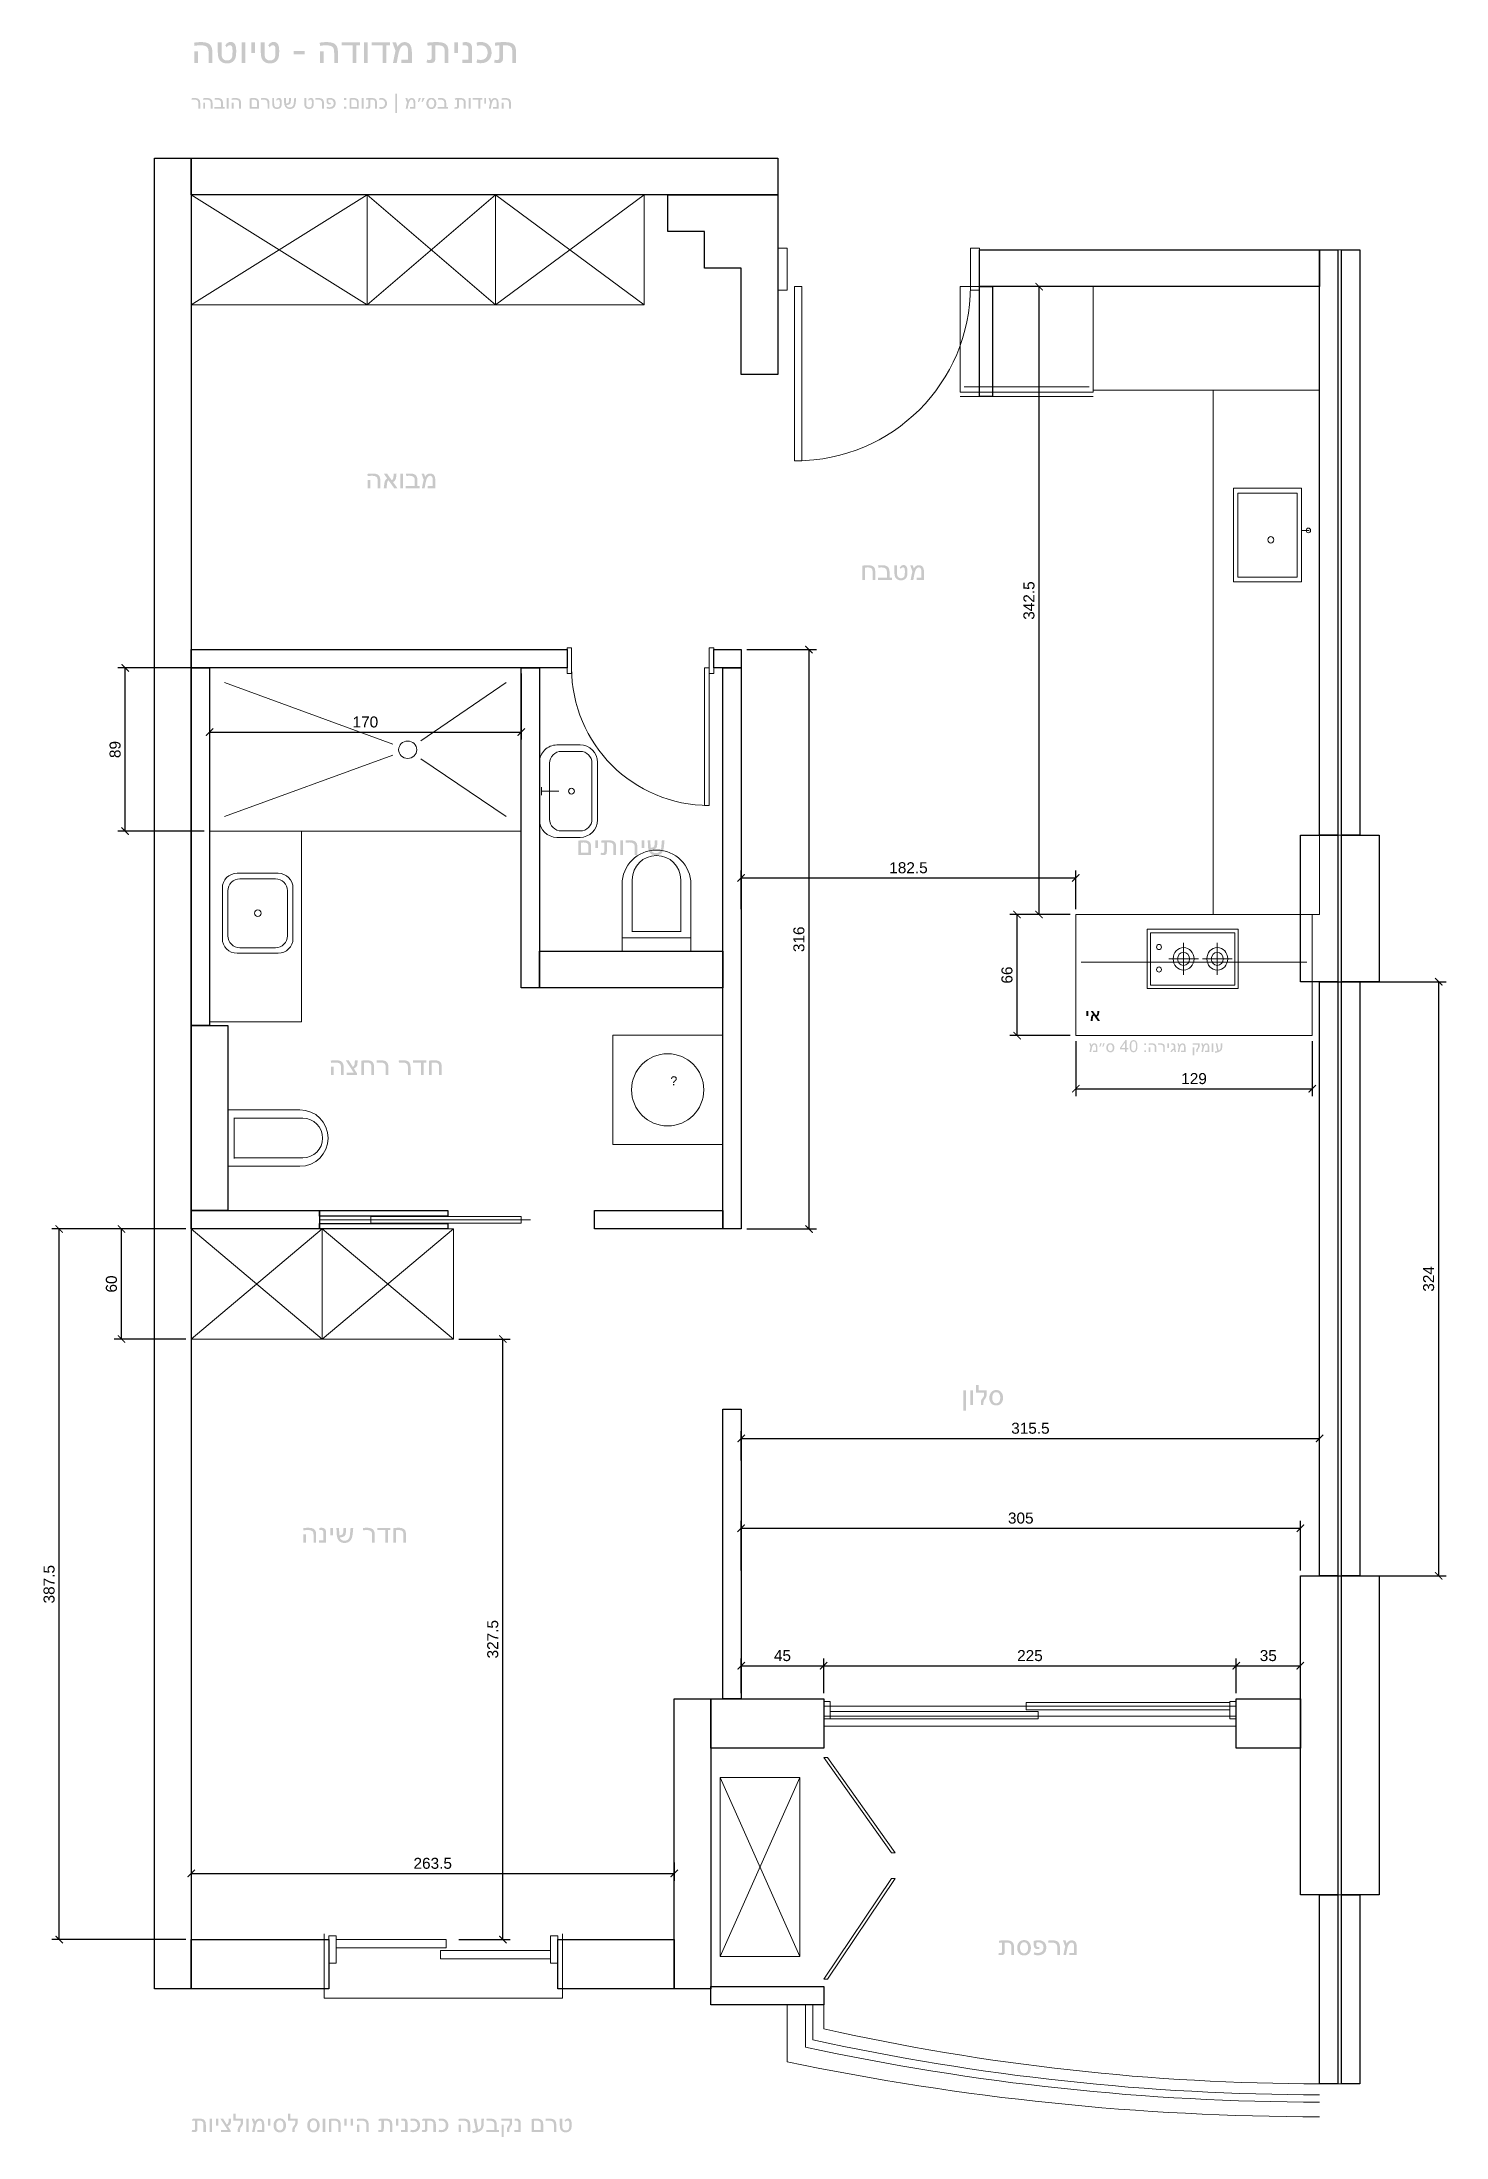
# Model space of a CAD drawing. Header units: millimetres. Extents: x -814 to 6845, y -10593 to 835.
import ezdxf

# ---------------------------------------------------------------- set-up
doc = ezdxf.new("R2010")
doc.units = ezdxf.units.MM
for name, color, linetype, lineweight, true_color in [('AB-CURVE', 5, 'Continuous', 15, 0x7467a0), ('AB-DIM', 1, 'Continuous', 15, 0x185694), ('AB-FIXED', 3, 'Continuous', 15, 0x277858), ('AB-ISSUE', 1, 'Continuous', 15, 0xc4322d), ('AB-OPENING', 4, 'Continuous', 15, 0x00789b), ('AB-SEAM', 8, 'Continuous', 15, 0x899699), ('AB-TEXT', 7, 'Continuous', 15, 0x233642), ('AB-UNCERTAIN', 30, 'Continuous', 15, 0xcc751d), ('AB-WALL', 7, 'Continuous', 30, 0x283a44)]:
    doc.layers.add(name, color=color, linetype=linetype, lineweight=lineweight, true_color=true_color)
doc.styles.add('PLAN', font='Arial.ttf')
doc.dimstyles.new('PLAN_CM', dxfattribs={"dimtxt": 60, "dimasz": 40, "dimexe": 40, "dimexo": 30, "dimgap": 25, "dimtad": 1, "dimdec": 1, "dimlfac": 0.1, "dimzin": 12, "dimdsep": 46, "dimtxsty": 'PLAN', "dimblk": 'ARCHTICK', "dimcen": 2.5, "dimclrd": 1, "dimclre": 1, "dimclrt": 1, "dimazin": 3, "dimtfac": 0.5, "dimtmove": 2, "dimatfit": 3})

msp = doc.modelspace()

# ---------------------------------------------------------------- blocks, each defined once
blk = doc.blocks.new('ACTUAL_north-cabinet')
at = {"color": 0}
for p, q in [((0, 0), (960, -600)), ((0, -600), (960, 0)), ((960, 0), (1659, -600)), ((960, -600), (1659, 0)), ((960, 0), (960, -600)), ((1659, 0), (2470, -600)), ((1659, -600), (2470, 0)), ((1659, 0), (1659, -600))]:
    blk.add_line(p, q, dxfattribs=at)
blk.add_lwpolyline([(0, 0), (2470, 0), (2470, -600), (0, -600)], close=True, dxfattribs=at)
blk = doc.blocks.new('ACTUAL_bedroom-cabinet')
at = {"color": 0}
for p, q in [((0, 0), (715, -600)), ((0, -600), (715, 0)), ((715, 0), (1430, -600)), ((715, -600), (1430, 0)), ((715, 0), (715, -600))]:
    blk.add_line(p, q, dxfattribs=at)
blk.add_lwpolyline([(0, 0), (1430, 0), (1430, -600), (0, -600)], close=True, dxfattribs=at)
blk = doc.blocks.new('ACTUAL_shower')
at = {"color": 0}
for p, q in [((82, -79), (999, -416)), ((1618, -79), (1152, -398)), ((82, -811), (999, -476)), ((1618, -811), (1152, -495))]:
    blk.add_line(p, q, dxfattribs=at)
blk.add_lwpolyline([(1700, 0), (0, 0), (0, -890), (1700, -890)], close=True, dxfattribs=at)
blk.add_ellipse((1081, -446), major_axis=(49.5, 0), ratio=0.959804, dxfattribs=at)
blk = doc.blocks.new('ACTUAL_bath-vanity')
at = {"color": 0}
blk.add_lwpolyline([(0, 0), (0, -1040), (502, -1040), (502, 0)], close=True, dxfattribs=at)
blk = doc.blocks.new('ACTUAL_bath-basin')
at = {"color": 0}
for p, q in [((305, 0), (80, 0)), ((0, -80), (0, -356)), ((30, -95), (30, -341)), ((290, -30), (95, -30)), ((355, -341), (355, -95)), ((385, -356), (385, -80)), ((80, -436), (305, -436)), ((95, -406), (290, -406))]:
    blk.add_line(p, q, dxfattribs=at)
for centre, major_axis, start_param, end_param in [((80, -80), (80.1, 0), 1.570796, 3.141593), ((95, -95), (65.1, 0), 1.570796, 3.141593), ((290, -95), (65.1, 0), 0, 1.570796), ((305, -80), (80.1, 0), 0, 1.570796), ((95, -341), (65.1, 0), 3.141593, 4.712389), ((290, -341), (65.1, 0), 4.712389, 0), ((80, -356), (80.1, 0), 3.141593, 4.712389), ((305, -356), (80.1, 0), 4.712389, 0)]:
    blk.add_ellipse(centre, major_axis=major_axis, ratio=0.999236, start_param=start_param, end_param=end_param, dxfattribs=at)
blk.add_ellipse((193, -218), major_axis=(18, 0), ratio=0.999236, dxfattribs=at)
blk = doc.blocks.new('ACTUAL_bath-toilet')
at = {"color": 0}
for p, q in [((0, 0), (0, -308)), ((393, 0), (0, 0)), ((35, -43), (35, -265)), ((35, -46), (35, -262)), ((409, -46), (35, -46)), ((0, -308), (393, -308)), ((35, -262), (409, -262))]:
    blk.add_line(p, q, dxfattribs=at)
for centre, major_axis in [((393, -154), (0, 154)), ((409, -154), (0, 108))]:
    blk.add_ellipse(centre, major_axis=major_axis, ratio=0.998483, start_param=3.141593, end_param=0, dxfattribs=at)
blk = doc.blocks.new('ACTUAL_wc-basin')
at = {"color": 0}
for p, q in [((221, 0), (95, 0)), ((0, -95), (0, -409)), ((55, -100), (55, -404)), ((221, -35), (120, -35)), ((286, -404), (286, -100)), ((316, -409), (316, -95)), ((10, -230), (10, -274)), ((10, -252), (105, -252)), ((95, -504), (221, -504)), ((120, -469), (221, -469))]:
    blk.add_line(p, q, dxfattribs=at)
for centre, major_axis, start_param, end_param in [((95, -95), (95.1, 0), 1.570796, 3.141593), ((221, -95), (95.1, 0), 0, 1.570796), ((120, -100), (65.1, 0), 1.570796, 3.141593), ((221, -100), (65.1, 0), 0, 1.570796), ((95, -409), (95.1, 0), 3.141593, 4.712389), ((120, -404), (65.1, 0), 3.141593, 4.712389), ((221, -404), (65.1, 0), 4.712389, 0), ((221, -409), (95.1, 0), 4.712389, 0)]:
    blk.add_ellipse(centre, major_axis=major_axis, ratio=0.998772, start_param=start_param, end_param=end_param, dxfattribs=at)
blk.add_ellipse((174, -252), major_axis=(16, 0), ratio=0.998772, dxfattribs=at)
blk = doc.blocks.new('ACTUAL_wc-toilet')
at = {"color": 0}
for p, q in [((0, -188), (0, -479)), ((56, -162), (56, -444)), ((320, -444), (320, -162)), ((376, -479), (376, -188)), ((53, -444), (323, -444)), ((56, -444), (320, -444)), ((0, -479), (376, -479))]:
    blk.add_line(p, q, dxfattribs=at)
blk.add_lwpolyline([(0, -552), (376, -552), (376, -479), (0, -479)], close=True, dxfattribs=at)
for centre, major_axis in [((188, -188), (0, 188)), ((188, -162), (0, 132))]:
    blk.add_ellipse(centre, major_axis=major_axis, ratio=0.999295, start_param=4.712389, end_param=1.570796, dxfattribs=at)
blk = doc.blocks.new('ACTUAL_laundry')
at = {"color": 0}
blk.add_lwpolyline([(598, 0), (0, 0), (0, -598), (598, -598)], close=True, dxfattribs=at)
blk.add_circle((299, -299), 197, dxfattribs=at)
blk.add_text('?', height=50, dxfattribs=at).set_placement((314, -275))
blk = doc.blocks.new('ACTUAL_fridge')
at = {"color": 0}
for p, q in [((22, -547), (703, -547)), ((0, -600), (725, -600))]:
    blk.add_line(p, q, dxfattribs=at)
blk.add_lwpolyline([(0, 0), (725, 0), (725, -576), (0, -576)], close=True, dxfattribs=at)
blk = doc.blocks.new('ACTUAL_kitchen-sink')
at = {"color": 0}
blk.add_line((371, -230), (413, -230), dxfattribs=at)
for points in [[(0, 0), (371, 0), (371, -510), (0, -510)], [(24, -26), (347, -26), (347, -484), (24, -484)]]:
    blk.add_lwpolyline(points, close=True, dxfattribs=at)
for centre, major_axis in [((409, -230), (0, 12.6)), ((204, -281), (0, 17.8))]:
    blk.add_ellipse(centre, major_axis=major_axis, ratio=0.90124, dxfattribs=at)
blk = doc.blocks.new('ACTUAL_island-hob')
at = {"color": 0}
for p, q in [((198, -75), (198, -249)), ((382, -75), (382, -249)), ((118, -162), (279, -162)), ((301, -162), (463, -162))]:
    blk.add_line(p, q, dxfattribs=at)
for points in [[(0, 0), (496, 0), (496, -324), (0, -324)], [(18, -19), (478, -19), (478, -305), (18, -305)]]:
    blk.add_lwpolyline(points, close=True, dxfattribs=at)
for centre, major_axis in [((64, -97), (0, 14.1)), ((198, -162), (0, 61.6)), ((382, -162), (0, 61.6)), ((64, -220), (0, 14.1)), ((198, -162), (0, 35.6)), ((382, -162), (0, 35.6))]:
    blk.add_ellipse(centre, major_axis=major_axis, ratio=0.923797, dxfattribs=at)
blk = doc.blocks.new('ACTUAL_balcony-service')
at = {"color": 0}
for p, q in [((0, 0), (435, -975)), ((0, -975), (435, 0))]:
    blk.add_line(p, q, dxfattribs=at)
blk.add_lwpolyline([(0, 0), (435, 0), (435, -975), (0, -975)], close=True, dxfattribs=at)
blk = doc.blocks.new('_ARCHTICK')
at = {"color": 0, "linetype": 'BYBLOCK', "const_width": 0.15}
blk.add_lwpolyline([(-0.5, -0.5), (0.5, 0.5)], dxfattribs=at)

# ---------------------------------------------------------------- dimensions: what is measured, and where the dimension line sits
at = {"layer": 'AB-DIM'}
for base, p1, p2 in [((4625, -3925), (4825, -3925), (4825, -500)), ((3370, -5640), (3000, -5640), (3000, -2480)), ((-360, -3470), (100, -3470), (100, -2580)), ((4505, -4585), (4825, -4585), (4825, -3925)), ((6805, -7532), (6155, -7532), (6155, -4292)), ((-720, -9515), (0, -9515), (0, -5640)), ((-380, -6240), (0, -6240), (0, -5640)), ((1700, -9515), (1430, -9515), (1430, -6240))]:
    msp.add_linear_dim(base=base, p1=p1, p2=p2, angle=90, dimstyle='PLAN_CM', dxfattribs=at).render()
for base, p1, p2 in [((100, -2930), (100, -2580), (1800, -2580)), ((3000, -3725), (3000, -3925), (4825, -3925)), ((4825, -4875), (4825, -4585), (6115, -4585)), ((3000, -6782), (3000, -6932), (6155, -6932)), ((3000, -7272), (3000, -7532), (6050, -7532)), ((3000, -8022), (3000, -8202), (3450, -8202)), ((3450, -8022), (3450, -8202), (5700, -8202)), ((5700, -8022), (5700, -8202), (6050, -8202)), ((0, -9155), (0, -9065), (2635, -9065))]:
    msp.add_linear_dim(base=base, p1=p1, p2=p2, dimstyle='PLAN_CM', dxfattribs=at).render()

# ---------------------------------------------------------------- hatches: boundary and pattern name
at = {"layer": 'AB-ISSUE'}
h = msp.add_hatch(color=256, dxfattribs=at)
h.paths.add_polyline_path([(2.73, -10563.29), (4.98, -10553.54), (6.79, -10554.08), (8.68, -10554.46), (10.65, -10554.69), (12.69, -10554.77), (14.86, -10554.64), (16.66, -10554.25), (18.1, -10553.6), (19.17, -10552.69), (19.94, -10551.44), (20.5, -10549.76), (20.83, -10547.67), (20.94, -10545.15), (20.94, -10503.4), (17.84, -10503.48), (14.41, -10503.71), (10.65, -10504.09), (6.55, -10504.63), (5.39, -10493.79), (13.19, -10492.92), (21.06, -10492.3), (28.99, -10491.93), (36.97, -10491.81), (44.62, -10491.98), (51.33, -10492.49), (57.1, -10493.34), (61.94, -10494.54), (66.04, -10496.18), (69.64, -10498.4), (72.71, -10501.18), (75.27, -10504.53), (77.29, -10508.59), (78.73, -10513.51), (79.59, -10519.28), (79.88, -10525.91), (79.88, -10565), (66.85, -10565), (66.85, -10529.39), (66.75, -10524.46), (66.45, -10520.24), (65.95, -10516.72), (65.25, -10513.91), (64.21, -10511.57), (62.7, -10509.46), (60.71, -10507.58), (58.25, -10505.93), (55.12, -10504.58), (51.11, -10503.63), (46.22, -10503.05), (40.45, -10502.86), (33.9, -10502.99), (33.9, -10546.86), (33.82, -10550.07), (33.59, -10552.88), (33.19, -10555.28), (32.64, -10557.29), (31.84, -10559.02), (30.7, -10560.58), (29.21, -10561.99), (27.39, -10563.23), (25.15, -10564.24), (22.42, -10564.97), (19.2, -10565.4), (15.48, -10565.55), (12.28, -10565.41), (9.09, -10564.98), (5.9, -10564.28), (2.73, -10563.29)], flags=0)
h.paths.add_polyline_path([(113.64, -10492.63), (113.64, -10565), (100.34, -10565), (100.34, -10492.63), (113.64, -10492.63)], flags=0)
h.paths.add_polyline_path([(148.09, -10492.63), (148.09, -10530.08), (134.79, -10530.08), (134.79, -10492.63), (148.09, -10492.63)], flags=0)
h.paths.add_polyline_path([(218.01, -10492.63), (217.33, -10505.65), (217.11, -10508.74), (216.79, -10511.51), (216.37, -10513.97), (215.86, -10516.13), (215.14, -10518.14), (214.11, -10520.18), (212.77, -10522.25), (211.12, -10524.35), (209.04, -10526.48), (206.43, -10528.66), (203.28, -10530.88), (199.59, -10533.14), (215.08, -10557.29), (215.08, -10565), (162.96, -10565), (162.96, -10554.09), (199.32, -10554.09), (159.35, -10492.63), (174.15, -10492.63), (194.27, -10524.75), (196.64, -10522.85), (198.65, -10520.87), (200.29, -10518.84), (201.57, -10516.74), (202.52, -10514.38), (203.21, -10511.58), (203.62, -10508.33), (203.75, -10504.63), (204.43, -10492.63), (218.01, -10492.63)], flags=0)
h.paths.add_polyline_path([(242.56, -10492.63), (282.67, -10492.63), (282.67, -10510.63), (282.58, -10514.27), (282.32, -10517.55), (281.87, -10520.46), (281.24, -10523.02), (280.39, -10525.39), (279.28, -10527.78), (277.9, -10530.18), (276.26, -10532.6), (272.58, -10537.51), (270.16, -10541.29), (268.43, -10545.2), (267.4, -10549.24), (267.05, -10553.4), (267.05, -10565), (254.02, -10565), (254.02, -10555.25), (254.13, -10551.12), (254.46, -10547.54), (255, -10544.5), (255.76, -10542.01), (256.73, -10539.8), (257.9, -10537.61), (259.27, -10535.44), (260.85, -10533.28), (264.94, -10528.1), (266.3, -10526.23), (267.4, -10524.46), (268.23, -10522.79), (268.79, -10521.21), (269.17, -10519.56), (269.43, -10517.69), (269.59, -10515.61), (269.65, -10513.29), (269.65, -10503.54), (229.6, -10503.54), (229.6, -10465), (242.56, -10465), (242.56, -10492.63)], flags=0)
h.paths.add_polyline_path([(314.05, -10492.63), (314.05, -10565), (300.75, -10565), (300.75, -10492.63), (314.05, -10492.63)], flags=0)
h.paths.add_polyline_path([(341.27, -10522.84), (330.08, -10492.63), (342.84, -10492.63), (348.16, -10508.59), (349.99, -10505.21), (352.27, -10502.1), (355, -10499.26), (358.19, -10496.68), (361.66, -10494.55), (365.26, -10493.03), (368.99, -10492.11), (372.85, -10491.81), (376.87, -10492.07), (380.6, -10492.87), (384.05, -10494.21), (387.21, -10496.07), (390.02, -10498.45), (392.42, -10501.31), (394.4, -10504.67), (395.98, -10508.52), (397.17, -10513.13), (398.02, -10518.77), (398.53, -10525.44), (398.7, -10533.14), (398.7, -10565), (361.39, -10565), (361.39, -10554.09), (385.54, -10554.09), (385.54, -10532.87), (385.49, -10527.28), (385.34, -10522.49), (385.1, -10518.53), (384.75, -10515.38), (384.21, -10512.76), (383.36, -10510.4), (382.2, -10508.29), (380.73, -10506.44), (379.01, -10504.93), (377.07, -10503.86), (374.93, -10503.21), (372.58, -10502.99), (368.9, -10503.49), (365.51, -10504.96), (362.4, -10507.43), (359.58, -10510.87), (357.01, -10515.54), (354.63, -10521.64), (352.45, -10529.19), (350.48, -10538.19), (345.36, -10565), (332.2, -10565), (337.93, -10536.76), (338.44, -10534.38), (339.17, -10531.27), (340.11, -10527.42), (341.27, -10522.84)], flags=0)
h.paths.add_polyline_path([(432.47, -10492.63), (432.47, -10530.08), (419.17, -10530.08), (419.17, -10492.63), (432.47, -10492.63)], flags=0)
h.paths.add_polyline_path([(449.18, -10529.12), (449.76, -10520.88), (451.51, -10513.48), (454.42, -10506.93), (458.49, -10501.22), (463.53, -10496.6), (469.31, -10493.29), (475.85, -10491.31), (483.15, -10490.65), (487.61, -10490.9), (491.85, -10491.65), (495.86, -10492.89), (499.66, -10494.64), (503.2, -10496.93), (506.45, -10499.81), (509.4, -10503.29), (512.07, -10507.36), (514.28, -10511.99), (515.86, -10517.17), (516.81, -10522.87), (517.12, -10529.12), (516.88, -10534.33), (516.17, -10539.27), (514.97, -10543.92), (513.3, -10548.29), (511.15, -10552.31), (508.51, -10555.93), (505.38, -10559.13), (501.77, -10561.93), (497.72, -10564.2), (493.26, -10565.82), (488.41, -10566.79), (483.15, -10567.11), (475.85, -10566.46), (469.31, -10564.51), (463.53, -10561.26), (458.49, -10556.71), (454.42, -10551.09), (451.51, -10544.61), (449.76, -10537.29), (449.18, -10529.12)], flags=0)
h.paths.add_polyline_path([(463.44, -10529.12), (463.76, -10535.18), (464.73, -10540.52), (466.35, -10545.15), (468.62, -10549.07), (471.47, -10552.19), (474.85, -10554.42), (478.74, -10555.76), (483.15, -10556.2), (487.87, -10555.72), (491.94, -10554.27), (495.36, -10551.86), (498.12, -10548.49), (500.26, -10544.38), (501.78, -10539.76), (502.7, -10534.63), (503, -10528.98), (502.67, -10522.8), (501.69, -10517.34), (500.05, -10512.6), (497.75, -10508.59), (494.87, -10505.39), (491.47, -10503.11), (487.57, -10501.75), (483.15, -10501.29), (478.52, -10501.78), (474.51, -10503.26), (471.12, -10505.72), (468.35, -10509.17), (466.2, -10513.37), (464.67, -10518.1), (463.74, -10523.35), (463.44, -10529.12)], flags=0)
h.paths.add_polyline_path([(540.31, -10492.63), (580.42, -10492.63), (580.42, -10510.63), (580.33, -10514.27), (580.06, -10517.55), (579.62, -10520.46), (578.99, -10523.02), (578.14, -10525.39), (577.03, -10527.78), (575.65, -10530.18), (574.01, -10532.6), (570.33, -10537.51), (567.91, -10541.29), (566.18, -10545.2), (565.15, -10549.24), (564.8, -10553.4), (564.8, -10565), (551.77, -10565), (551.77, -10555.25), (551.88, -10551.12), (552.21, -10547.54), (552.75, -10544.5), (553.51, -10542.01), (554.48, -10539.8), (555.65, -10537.61), (557.02, -10535.44), (558.59, -10533.28), (562.69, -10528.1), (564.05, -10526.23), (565.15, -10524.46), (565.98, -10522.79), (566.54, -10521.21), (566.91, -10519.56), (567.18, -10517.69), (567.34, -10515.61), (567.39, -10513.29), (567.39, -10503.54), (527.35, -10503.54), (527.35, -10465), (540.31, -10465), (540.31, -10492.63)], flags=0)
h.paths.add_polyline_path([(632.88, -10529.12), (633.46, -10520.88), (635.21, -10513.48), (638.12, -10506.93), (642.19, -10501.22), (647.22, -10496.6), (653.01, -10493.29), (659.55, -10491.31), (666.85, -10490.65), (671.31, -10490.9), (675.55, -10491.65), (679.56, -10492.89), (683.36, -10494.64), (686.89, -10496.93), (690.14, -10499.81), (693.1, -10503.29), (695.77, -10507.36), (697.98, -10511.99), (699.56, -10517.17), (700.5, -10522.87), (700.82, -10529.12), (700.58, -10534.33), (699.86, -10539.27), (698.67, -10543.92), (697, -10548.29), (694.85, -10552.31), (692.21, -10555.93), (689.08, -10559.13), (685.47, -10561.93), (681.42, -10564.2), (676.96, -10565.82), (672.11, -10566.79), (666.85, -10567.11), (659.55, -10566.46), (653.01, -10564.51), (647.22, -10561.26), (642.19, -10556.71), (638.12, -10551.09), (635.21, -10544.61), (633.46, -10537.29), (632.88, -10529.12)], flags=0)
h.paths.add_polyline_path([(647.14, -10529.12), (647.46, -10535.18), (648.43, -10540.52), (650.05, -10545.15), (652.32, -10549.07), (655.17, -10552.19), (658.54, -10554.42), (662.44, -10555.76), (666.85, -10556.2), (671.57, -10555.72), (675.64, -10554.27), (679.06, -10551.86), (681.82, -10548.49), (683.96, -10544.38), (685.48, -10539.76), (686.39, -10534.63), (686.7, -10528.98), (686.37, -10522.8), (685.39, -10517.34), (683.74, -10512.6), (681.45, -10508.59), (678.56, -10505.39), (675.17, -10503.11), (671.27, -10501.75), (666.85, -10501.29), (662.21, -10501.78), (658.2, -10503.26), (654.81, -10505.72), (652.05, -10509.17), (649.9, -10513.37), (648.36, -10518.1), (647.44, -10523.35), (647.14, -10529.12)], flags=0)
h.paths.add_polyline_path([(730.83, -10492.63), (730.83, -10565), (717.53, -10565), (717.53, -10492.63), (730.83, -10492.63)], flags=0)
h.paths.add_polyline_path([(815.14, -10565), (802.11, -10565), (802.11, -10525.78), (802, -10522), (801.67, -10518.65), (801.12, -10515.72), (800.34, -10513.23), (799.23, -10511.05), (797.68, -10509.11), (795.69, -10507.39), (793.25, -10505.89), (790.3, -10504.68), (786.77, -10503.82), (782.66, -10503.3), (777.97, -10503.13), (774.98, -10503.19), (771.83, -10503.37), (768.5, -10503.67), (765.01, -10504.09), (765.01, -10565), (751.98, -10565), (751.98, -10494.2), (759.13, -10493.15), (765.98, -10492.4), (772.53, -10491.96), (778.79, -10491.81), (785.14, -10492.05), (790.85, -10492.79), (795.91, -10494.01), (800.31, -10495.73), (804.08, -10497.86), (807.26, -10500.31), (809.83, -10503.09), (811.8, -10506.2), (813.26, -10509.8), (814.31, -10514.05), (814.93, -10518.94), (815.14, -10524.48), (815.14, -10565)], flags=0)
h.paths.add_polyline_path([(848.91, -10492.63), (848.91, -10530.08), (835.61, -10530.08), (835.61, -10492.63), (848.91, -10492.63)], flags=0)
h.paths.add_polyline_path([(883.36, -10492.63), (883.36, -10530.08), (870.05, -10530.08), (870.05, -10492.63), (883.36, -10492.63)], flags=0)
h.paths.add_polyline_path([(904.16, -10493.92), (910.29, -10493), (916.34, -10492.34), (922.3, -10491.94), (928.17, -10491.81), (938.62, -10492.33), (947.32, -10493.91), (954.28, -10496.53), (959.48, -10500.2), (963.27, -10504.95), (965.98, -10510.82), (967.6, -10517.81), (968.14, -10525.91), (968.14, -10565), (955.12, -10565), (955.12, -10529.39), (954.96, -10524.33), (954.48, -10519.99), (953.7, -10516.37), (952.59, -10513.47), (951.1, -10511.08), (949.16, -10509), (946.75, -10507.22), (943.89, -10505.76), (940.46, -10504.61), (936.31, -10503.79), (931.47, -10503.3), (925.92, -10503.13), (921.15, -10503.25), (916.12, -10503.61), (910.82, -10504.21), (905.25, -10505.04), (904.16, -10493.92)], flags=0)
h.paths.add_polyline_path([(918.01, -10524.21), (918.01, -10565), (904.98, -10565), (904.98, -10524.21), (918.01, -10524.21)], flags=0)
h.paths.add_polyline_path([(1019.58, -10563.29), (1021.83, -10553.54), (1023.64, -10554.08), (1025.53, -10554.46), (1027.49, -10554.69), (1029.54, -10554.77), (1031.71, -10554.64), (1033.51, -10554.25), (1034.95, -10553.6), (1036.02, -10552.69), (1036.79, -10551.44), (1037.35, -10549.76), (1037.68, -10547.67), (1037.79, -10545.15), (1037.79, -10503.4), (1034.69, -10503.48), (1031.26, -10503.71), (1027.49, -10504.09), (1023.4, -10504.63), (1022.24, -10493.79), (1030.04, -10492.92), (1037.91, -10492.3), (1045.83, -10491.93), (1053.82, -10491.81), (1061.47, -10491.98), (1068.18, -10492.49), (1073.95, -10493.34), (1078.79, -10494.54), (1082.89, -10496.18), (1086.49, -10498.4), (1089.56, -10501.18), (1092.12, -10504.53), (1094.14, -10508.59), (1095.57, -10513.51), (1096.44, -10519.28), (1096.73, -10525.91), (1096.73, -10565), (1083.7, -10565), (1083.7, -10529.39), (1083.6, -10524.46), (1083.3, -10520.24), (1082.8, -10516.72), (1082.09, -10513.91), (1081.06, -10511.57), (1079.54, -10509.46), (1077.56, -10507.58), (1075.1, -10505.93), (1071.97, -10504.58), (1067.96, -10503.63), (1063.07, -10503.05), (1057.3, -10502.86), (1050.75, -10502.99), (1050.75, -10546.86), (1050.67, -10550.07), (1050.43, -10552.88), (1050.04, -10555.28), (1049.49, -10557.29), (1048.69, -10559.02), (1047.54, -10560.58), (1046.06, -10561.99), (1044.24, -10563.23), (1042, -10564.24), (1039.27, -10564.97), (1036.04, -10565.4), (1032.33, -10565.55), (1029.13, -10565.41), (1025.94, -10564.98), (1022.75, -10564.28), (1019.58, -10563.29)], flags=0)
h.paths.add_polyline_path([(1130.49, -10492.63), (1130.49, -10530.08), (1117.19, -10530.08), (1117.19, -10492.63), (1130.49, -10492.63)], flags=0)
h.paths.add_polyline_path([(1180.08, -10565), (1145.16, -10565), (1145.16, -10554.09), (1167.05, -10554.09), (1167.05, -10518.62), (1167, -10515.86), (1166.83, -10513.46), (1166.55, -10511.41), (1166.17, -10509.71), (1165.6, -10508.27), (1164.78, -10506.98), (1163.7, -10505.83), (1162.38, -10504.84), (1160.81, -10504.03), (1159, -10503.45), (1156.94, -10503.11), (1154.64, -10502.99), (1152.61, -10503.04), (1150.7, -10503.17), (1148.9, -10503.38), (1147.2, -10503.68), (1146.25, -10493.31), (1148.66, -10492.65), (1151.33, -10492.18), (1154.25, -10491.9), (1157.44, -10491.81), (1161.8, -10492.03), (1165.62, -10492.68), (1168.89, -10493.76), (1171.62, -10495.29), (1173.88, -10497.13), (1175.75, -10499.17), (1177.23, -10501.41), (1178.31, -10503.85), (1179.08, -10506.65), (1179.64, -10509.98), (1179.97, -10513.83), (1180.08, -10518.21), (1180.08, -10565)], flags=0)
h.paths.add_polyline_path([(1195.77, -10564.05), (1197.54, -10552.31), (1200.77, -10553.21), (1204.04, -10553.85), (1207.35, -10554.23), (1210.71, -10554.36), (1214.41, -10554.16), (1217.8, -10553.57), (1220.89, -10552.57), (1223.67, -10551.19), (1226.14, -10549.44), (1228.32, -10547.36), (1230.19, -10544.95), (1231.75, -10542.22), (1232.99, -10539.21), (1233.88, -10535.98), (1234.41, -10532.52), (1234.58, -10528.85), (1234.2, -10523.42), (1233.04, -10518.51), (1231.11, -10514.14), (1228.41, -10510.29), (1224.99, -10507.16), (1220.9, -10504.92), (1216.14, -10503.58), (1210.71, -10503.13), (1207.33, -10503.26), (1204.01, -10503.64), (1200.75, -10504.28), (1197.54, -10505.18), (1195.77, -10493.44), (1199.65, -10492.55), (1203.33, -10491.91), (1206.78, -10491.53), (1210.03, -10491.4), (1218.6, -10492.06), (1226.19, -10494.04), (1232.77, -10497.35), (1238.37, -10501.97), (1242.83, -10507.62), (1246.02, -10513.98), (1247.93, -10521.05), (1248.57, -10528.85), (1248.29, -10534.01), (1247.47, -10538.87), (1246.09, -10543.43), (1244.17, -10547.67), (1241.72, -10551.57), (1238.77, -10555.09), (1235.32, -10558.23), (1231.38, -10560.98), (1226.9, -10563.21), (1221.85, -10564.81), (1216.22, -10565.77), (1210.03, -10566.09), (1206.76, -10565.96), (1203.29, -10565.58), (1199.63, -10564.94), (1195.77, -10564.05)], flags=0)
h.paths.add_polyline_path([(1257.44, -10563.29), (1259.69, -10553.54), (1261.5, -10554.08), (1263.39, -10554.46), (1265.35, -10554.69), (1267.39, -10554.77), (1269.56, -10554.64), (1271.37, -10554.25), (1272.8, -10553.6), (1273.87, -10552.69), (1274.65, -10551.44), (1275.2, -10549.76), (1275.54, -10547.67), (1275.65, -10545.15), (1275.65, -10503.4), (1272.55, -10503.48), (1269.12, -10503.71), (1265.35, -10504.09), (1261.26, -10504.63), (1260.1, -10493.79), (1267.9, -10492.92), (1275.77, -10492.3), (1283.69, -10491.93), (1291.68, -10491.81), (1299.33, -10491.98), (1306.04, -10492.49), (1311.81, -10493.34), (1316.64, -10494.54), (1320.75, -10496.18), (1324.34, -10498.4), (1327.42, -10501.18), (1329.98, -10504.53), (1331.99, -10508.59), (1333.43, -10513.51), (1334.3, -10519.28), (1334.58, -10525.91), (1334.58, -10565), (1321.56, -10565), (1321.56, -10529.39), (1321.46, -10524.46), (1321.15, -10520.24), (1320.65, -10516.72), (1319.95, -10513.91), (1318.91, -10511.57), (1317.4, -10509.46), (1315.42, -10507.58), (1312.96, -10505.93), (1309.83, -10504.58), (1305.82, -10503.63), (1300.93, -10503.05), (1295.16, -10502.86), (1288.61, -10502.99), (1288.61, -10546.86), (1288.53, -10550.07), (1288.29, -10552.88), (1287.9, -10555.28), (1287.35, -10557.29), (1286.55, -10559.02), (1285.4, -10560.58), (1283.92, -10561.99), (1282.09, -10563.23), (1279.85, -10564.24), (1277.12, -10564.97), (1273.9, -10565.4), (1270.19, -10565.55), (1266.99, -10565.41), (1263.8, -10564.98), (1260.61, -10564.28), (1257.44, -10563.29)], flags=0)
h.paths.add_polyline_path([(1349.93, -10564.05), (1351.71, -10552.31), (1354.93, -10553.21), (1358.2, -10553.85), (1361.52, -10554.23), (1364.87, -10554.36), (1368.57, -10554.16), (1371.96, -10553.57), (1375.05, -10552.57), (1377.83, -10551.19), (1380.31, -10549.44), (1382.48, -10547.36), (1384.35, -10544.95), (1385.91, -10542.22), (1387.15, -10539.21), (1388.04, -10535.98), (1388.57, -10532.52), (1388.74, -10528.85), (1388.36, -10523.42), (1387.2, -10518.51), (1385.27, -10514.14), (1382.57, -10510.29), (1379.15, -10507.16), (1375.06, -10504.92), (1370.3, -10503.58), (1364.87, -10503.13), (1361.49, -10503.26), (1358.17, -10503.64), (1354.91, -10504.28), (1351.71, -10505.18), (1349.93, -10493.44), (1353.82, -10492.55), (1357.49, -10491.91), (1360.94, -10491.53), (1364.19, -10491.4), (1372.76, -10492.06), (1380.35, -10494.04), (1386.94, -10497.35), (1392.53, -10501.97), (1396.99, -10507.62), (1400.18, -10513.98), (1402.09, -10521.05), (1402.73, -10528.85), (1402.45, -10534.01), (1401.63, -10538.87), (1400.25, -10543.43), (1398.33, -10547.67), (1395.88, -10551.57), (1392.93, -10555.09), (1389.48, -10558.23), (1385.54, -10560.98), (1381.06, -10563.21), (1376.01, -10564.81), (1370.38, -10565.77), (1364.19, -10566.09), (1360.92, -10565.96), (1357.45, -10565.58), (1353.79, -10564.94), (1349.93, -10564.05)], flags=0)
h.paths.add_polyline_path([(1457.91, -10493.92), (1464.04, -10493), (1470.09, -10492.34), (1476.05, -10491.94), (1481.92, -10491.81), (1492.37, -10492.33), (1501.07, -10493.91), (1508.03, -10496.53), (1513.23, -10500.2), (1517.02, -10504.95), (1519.73, -10510.82), (1521.35, -10517.81), (1521.9, -10525.91), (1521.9, -10565), (1508.87, -10565), (1508.87, -10529.39), (1508.71, -10524.33), (1508.24, -10519.99), (1507.45, -10516.37), (1506.34, -10513.47), (1504.85, -10511.08), (1502.91, -10509), (1500.51, -10507.22), (1497.65, -10505.76), (1494.21, -10504.61), (1490.07, -10503.79), (1485.22, -10503.3), (1479.67, -10503.13), (1474.9, -10503.25), (1469.87, -10503.61), (1464.57, -10504.21), (1459, -10505.04), (1457.91, -10493.92)], flags=0)
h.paths.add_polyline_path([(1471.76, -10524.21), (1471.76, -10565), (1458.73, -10565), (1458.73, -10524.21), (1471.76, -10524.21)], flags=0)
h.paths.add_polyline_path([(1553.34, -10556.2), (1540.79, -10492.63), (1554.5, -10492.63), (1565.21, -10552.18), (1570.47, -10549.64), (1574.64, -10546.61), (1577.73, -10543.08), (1579.74, -10539.05), (1581.02, -10534.49), (1581.94, -10529.38), (1582.49, -10523.73), (1582.67, -10517.52), (1583.36, -10492.63), (1596.52, -10492.63), (1595.84, -10511.79), (1595.56, -10518.2), (1595.27, -10523.58), (1594.96, -10527.92), (1594.65, -10531.23), (1594.18, -10534.1), (1593.43, -10537.11), (1592.41, -10540.26), (1591.1, -10543.55), (1589.48, -10546.8), (1587.53, -10549.82), (1585.23, -10552.63), (1582.61, -10555.21), (1579.48, -10557.63), (1575.71, -10559.94), (1571.28, -10562.15), (1566.2, -10564.25), (1560.22, -10566.25), (1553.08, -10568.15), (1544.78, -10569.97), (1535.33, -10571.68), (1533.49, -10560.36), (1539.31, -10559.44), (1544.56, -10558.43), (1549.24, -10557.36), (1553.34, -10556.2)], flags=0)
h.paths.add_polyline_path([(1666.85, -10554.09), (1678.38, -10554.09), (1678.38, -10565), (1609.14, -10565), (1609.14, -10554.09), (1653.82, -10554.09), (1653.82, -10529.39), (1653.68, -10524.66), (1653.26, -10520.55), (1652.55, -10517.07), (1651.57, -10514.22), (1650.22, -10511.8), (1648.41, -10509.65), (1646.14, -10507.76), (1643.42, -10506.13), (1640.06, -10504.82), (1635.87, -10503.88), (1630.86, -10503.32), (1625.03, -10503.13), (1622.51, -10503.19), (1619.39, -10503.37), (1615.66, -10503.67), (1611.32, -10504.09), (1610.23, -10493.31), (1614.91, -10492.65), (1619.73, -10492.18), (1624.7, -10491.9), (1629.81, -10491.81), (1638.89, -10492.34), (1646.63, -10493.92), (1653.03, -10496.57), (1658.08, -10500.27), (1661.92, -10505.04), (1664.66, -10510.91), (1666.3, -10517.86), (1666.85, -10525.91), (1666.85, -10554.09)], flags=0)
h.paths.add_polyline_path([(1691.68, -10492.63), (1750.75, -10492.63), (1750.75, -10510.63), (1750.66, -10514.3), (1750.4, -10517.58), (1749.96, -10520.49), (1749.35, -10523.02), (1748.51, -10525.37), (1747.4, -10527.75), (1746.01, -10530.16), (1744.34, -10532.6), (1740.72, -10537.51), (1738.28, -10541.32), (1736.53, -10545.24), (1735.48, -10549.26), (1735.13, -10553.4), (1735.13, -10565), (1722.1, -10565), (1722.1, -10555.25), (1722.18, -10551.7), (1722.43, -10548.52), (1722.85, -10545.69), (1723.43, -10543.21), (1724.28, -10540.86), (1725.49, -10538.42), (1727.06, -10535.9), (1728.99, -10533.28), (1733.02, -10528.1), (1734.36, -10526.27), (1735.45, -10524.52), (1736.28, -10522.87), (1736.87, -10521.31), (1737.27, -10519.67), (1737.56, -10517.79), (1737.73, -10515.66), (1737.79, -10513.29), (1737.79, -10503.54), (1691.68, -10503.54), (1691.68, -10492.63)], flags=0)
h.paths.add_polyline_path([(1692.77, -10592.83), (1692.77, -10524.21), (1705.25, -10524.21), (1705.25, -10592.83), (1692.77, -10592.83)], flags=0)
h.paths.add_polyline_path([(1797.27, -10565), (1762.35, -10565), (1762.35, -10554.09), (1784.24, -10554.09), (1784.24, -10518.62), (1784.19, -10515.86), (1784.02, -10513.46), (1783.74, -10511.41), (1783.36, -10509.71), (1782.79, -10508.27), (1781.97, -10506.98), (1780.89, -10505.83), (1779.57, -10504.84), (1778, -10504.03), (1776.19, -10503.45), (1774.13, -10503.11), (1771.83, -10502.99), (1769.8, -10503.04), (1767.89, -10503.17), (1766.09, -10503.38), (1764.39, -10503.68), (1763.44, -10493.31), (1765.85, -10492.65), (1768.52, -10492.18), (1771.44, -10491.9), (1774.62, -10491.81), (1778.99, -10492.03), (1782.81, -10492.68), (1786.08, -10493.76), (1788.81, -10495.29), (1791.07, -10497.13), (1792.94, -10499.17), (1794.42, -10501.41), (1795.5, -10503.85), (1796.27, -10506.65), (1796.83, -10509.98), (1797.16, -10513.83), (1797.27, -10518.21), (1797.27, -10565)], flags=0)
h.paths.add_polyline_path([(1920.05, -10565), (1856.89, -10565), (1856.89, -10494.2), (1864.04, -10493.15), (1870.89, -10492.4), (1877.44, -10491.96), (1883.7, -10491.81), (1890.06, -10492.05), (1895.76, -10492.79), (1900.82, -10494.01), (1905.22, -10495.73), (1908.99, -10497.86), (1912.17, -10500.31), (1914.74, -10503.09), (1916.71, -10506.2), (1918.17, -10509.8), (1919.22, -10514.05), (1919.85, -10518.94), (1920.05, -10524.48), (1920.05, -10565)], flags=0)
h.paths.add_polyline_path([(1907.03, -10554.09), (1907.03, -10525.78), (1906.92, -10522), (1906.58, -10518.65), (1906.03, -10515.72), (1905.25, -10513.23), (1904.14, -10511.05), (1902.59, -10509.11), (1900.6, -10507.39), (1898.16, -10505.89), (1895.21, -10504.68), (1891.68, -10503.82), (1887.57, -10503.3), (1882.88, -10503.13), (1879.89, -10503.19), (1876.74, -10503.37), (1873.41, -10503.67), (1869.92, -10504.09), (1869.92, -10554.09), (1907.03, -10554.09)], flags=0)
h.paths.add_polyline_path([(1932.67, -10493.31), (1937.82, -10492.65), (1942.75, -10492.18), (1947.47, -10491.9), (1951.98, -10491.81), (1962.13, -10492.34), (1970.61, -10493.93), (1977.42, -10496.58), (1982.57, -10500.3), (1986.35, -10505.09), (1989.04, -10510.95), (1990.66, -10517.89), (1991.2, -10525.91), (1991.2, -10565), (1978.24, -10565), (1978.24, -10529.39), (1978.11, -10524.75), (1977.71, -10520.71), (1977.05, -10517.28), (1976.13, -10514.45), (1974.83, -10512.05), (1973.04, -10509.88), (1970.77, -10507.96), (1968.01, -10506.27), (1964.71, -10504.9), (1960.81, -10503.92), (1956.32, -10503.33), (1951.23, -10503.13), (1947.4, -10503.22), (1943.21, -10503.47), (1938.67, -10503.9), (1933.77, -10504.5), (1932.67, -10493.31)], flags=0)
h.paths.add_polyline_path([(2010.64, -10492.63), (2023.67, -10492.63), (2023.67, -10530.21), (2024.04, -10537.54), (2025.14, -10543.51), (2026.99, -10548.12), (2029.57, -10551.36), (2032.61, -10553.6), (2035.82, -10555.19), (2039.21, -10556.15), (2042.77, -10556.47), (2046.46, -10556.25), (2049.74, -10555.57), (2052.61, -10554.44), (2055.08, -10552.86), (2057.15, -10550.91), (2058.83, -10548.7), (2060.1, -10546.21), (2060.98, -10543.44), (2061.58, -10540.29), (2062.01, -10536.64), (2062.26, -10532.48), (2062.35, -10527.82), (2062.35, -10518.62), (2061.77, -10511.66), (2060.04, -10506.7), (2057.17, -10503.72), (2053.14, -10502.72), (2049.97, -10503.17), (2046.93, -10504.53), (2044.03, -10506.79), (2041.27, -10509.95), (2037.18, -10503.27), (2041.11, -10497.96), (2045.55, -10494.16), (2050.49, -10491.88), (2055.93, -10491.13), (2060.42, -10491.59), (2064.32, -10493), (2067.65, -10495.35), (2070.4, -10498.63), (2072.54, -10502.82), (2074.08, -10507.87), (2075, -10513.8), (2075.31, -10520.59), (2075.31, -10525.78), (2075.14, -10532.42), (2074.63, -10538.29), (2073.79, -10543.4), (2072.61, -10547.74), (2070.96, -10551.56), (2068.69, -10555.09), (2065.81, -10558.34), (2062.31, -10561.32), (2058.24, -10563.79), (2053.62, -10565.56), (2048.47, -10566.62), (2042.77, -10566.98), (2037.69, -10566.65), (2032.96, -10565.68), (2028.57, -10564.06), (2024.52, -10561.79), (2020.94, -10559.03), (2017.95, -10555.93), (2015.54, -10552.48), (2013.71, -10548.7), (2012.37, -10544.35), (2011.41, -10539.22), (2010.83, -10533.3), (2010.64, -10526.6), (2010.64, -10492.63)], flags=0)
at = {"layer": 'AB-TEXT'}
h = msp.add_hatch(color=256, dxfattribs=at)
h.paths.add_polyline_path([(15.86, 830.17), (25.36, 831.6), (34.73, 832.63), (43.97, 833.24), (53.08, 833.45), (61.51, 833.24), (69.27, 832.64), (76.36, 831.62), (82.76, 830.2), (88.49, 828.37), (93.54, 826.13), (97.91, 823.49), (101.61, 820.44), (104.75, 816.98), (107.48, 813.08), (109.79, 808.74), (111.68, 803.98), (113.15, 798.78), (114.19, 793.15), (114.82, 787.08), (115.03, 780.58), (115.03, 720), (94.84, 720), (94.84, 775.19), (94.6, 783.04), (93.86, 789.77), (92.64, 795.38), (90.93, 799.88), (88.62, 803.58), (85.6, 806.8), (81.88, 809.55), (77.45, 811.83), (72.12, 813.61), (65.7, 814.88), (58.19, 815.64), (49.59, 815.9), (42.19, 815.71), (34.39, 815.16), (26.17, 814.23), (17.55, 812.94), (15.86, 830.17)], flags=0)
h.paths.add_polyline_path([(37.32, 783.23), (37.32, 720), (17.13, 720), (17.13, 783.23), (37.32, 783.23)], flags=0)
h.paths.add_polyline_path([(145.17, 832.18), (165.36, 832.18), (165.36, 773.92), (165.5, 767.97), (165.93, 762.56), (166.65, 757.67), (167.65, 753.3), (168.93, 749.47), (170.51, 746.17), (172.36, 743.39), (174.51, 741.15), (179.22, 737.68), (184.19, 735.2), (189.44, 733.71), (194.97, 733.22), (200.68, 733.57), (205.76, 734.62), (210.22, 736.37), (214.05, 738.82), (217.26, 741.83), (219.85, 745.27), (221.83, 749.13), (223.2, 753.41), (224.12, 758.29), (224.78, 763.96), (225.18, 770.4), (225.31, 777.62), (225.31, 791.9), (225.09, 797.67), (224.42, 802.67), (223.3, 806.91), (221.74, 810.37), (219.73, 813.07), (217.28, 814.99), (214.38, 816.15), (211.04, 816.53), (206.12, 815.83), (201.42, 813.73), (196.92, 810.23), (192.64, 805.32), (186.3, 815.69), (189.25, 820.1), (192.4, 823.92), (195.74, 827.15), (199.27, 829.8), (203.01, 831.86), (206.93, 833.33), (211.06, 834.21), (215.37, 834.51), (222.32, 833.78), (228.38, 831.6), (233.53, 827.96), (237.79, 822.88), (241.12, 816.39), (243.5, 808.55), (244.92, 799.36), (245.4, 788.83), (245.4, 780.79), (245.14, 770.5), (244.35, 761.39), (243.05, 753.48), (241.22, 746.75), (238.66, 740.84), (235.14, 735.36), (230.68, 730.32), (225.26, 725.71), (218.94, 721.87), (211.79, 719.13), (203.8, 717.48), (194.97, 716.93), (187.09, 717.44), (179.75, 718.94), (172.95, 721.45), (166.68, 724.97), (161.14, 729.25), (156.49, 734.06), (152.76, 739.4), (149.92, 745.27), (147.84, 752.01), (146.36, 759.97), (145.46, 769.14), (145.17, 779.53), (145.17, 832.18)], flags=0)
h.paths.add_polyline_path([(295.09, 832.18), (295.09, 720), (274.47, 720), (274.47, 832.18), (295.09, 832.18)], flags=0)
h.paths.add_polyline_path([(348.49, 832.18), (348.49, 774.13), (327.87, 774.13), (327.87, 832.18), (348.49, 832.18)], flags=0)
h.paths.add_polyline_path([(379.68, 832.18), (399.87, 832.18), (399.87, 773.92), (400.01, 767.97), (400.44, 762.56), (401.16, 757.67), (402.16, 753.3), (403.44, 749.47), (405.01, 746.17), (406.87, 743.39), (409.02, 741.15), (413.72, 737.68), (418.7, 735.2), (423.95, 733.71), (429.47, 733.22), (435.19, 733.57), (440.27, 734.62), (444.73, 736.37), (448.56, 738.82), (451.77, 741.83), (454.36, 745.27), (456.34, 749.13), (457.7, 753.41), (458.63, 758.29), (459.29, 763.96), (459.69, 770.4), (459.82, 777.62), (459.82, 791.9), (459.6, 797.67), (458.93, 802.67), (457.81, 806.91), (456.25, 810.37), (454.24, 813.07), (451.79, 814.99), (448.89, 816.15), (445.55, 816.53), (440.63, 815.83), (435.92, 813.73), (431.43, 810.23), (427.15, 805.32), (420.8, 815.69), (423.76, 820.1), (426.9, 823.92), (430.25, 827.15), (433.78, 829.8), (437.52, 831.86), (441.44, 833.33), (445.56, 834.21), (449.88, 834.51), (456.83, 833.78), (462.89, 831.6), (468.04, 827.96), (472.3, 822.88), (475.63, 816.39), (478, 808.55), (479.43, 799.36), (479.91, 788.83), (479.91, 780.79), (479.65, 770.5), (478.86, 761.39), (477.56, 753.48), (475.73, 746.75), (473.17, 740.84), (469.65, 735.36), (465.19, 730.32), (459.77, 725.71), (453.45, 721.87), (446.3, 719.13), (438.31, 717.48), (429.47, 716.93), (421.6, 717.44), (414.26, 718.94), (407.46, 721.45), (401.19, 724.97), (395.64, 729.25), (391, 734.06), (387.27, 739.4), (384.43, 745.27), (382.35, 752.01), (380.87, 759.97), (379.97, 769.14), (379.68, 779.53), (379.68, 832.18)], flags=0)
h.paths.add_polyline_path([(559.63, 766.52), (559.63, 785.66), (618.1, 785.66), (618.1, 766.52), (559.63, 766.52)], flags=0)
h.paths.add_polyline_path([(700.88, 830.17), (710.39, 831.6), (719.76, 832.63), (728.99, 833.24), (738.1, 833.45), (746.54, 833.24), (754.3, 832.64), (761.38, 831.62), (767.78, 830.2), (773.51, 828.37), (778.56, 826.13), (782.93, 823.49), (786.63, 820.44), (789.78, 816.98), (792.5, 813.08), (794.81, 808.74), (796.7, 803.98), (798.17, 798.78), (799.22, 793.15), (799.85, 787.08), (800.06, 780.58), (800.06, 720), (779.86, 720), (779.86, 775.19), (779.62, 783.04), (778.89, 789.77), (777.66, 795.38), (775.95, 799.88), (773.64, 803.58), (770.63, 806.8), (766.9, 809.55), (762.47, 811.83), (757.14, 813.61), (750.72, 814.88), (743.21, 815.64), (734.61, 815.9), (727.22, 815.71), (719.41, 815.16), (711.2, 814.23), (702.58, 812.94), (700.88, 830.17)], flags=0)
h.paths.add_polyline_path([(722.35, 783.23), (722.35, 720), (702.15, 720), (702.15, 783.23), (722.35, 783.23)], flags=0)
h.paths.add_polyline_path([(920.7, 815.26), (901.56, 815.26), (901.56, 720), (881.47, 720), (881.47, 815.26), (820.15, 815.26), (820.15, 832.18), (920.7, 832.18), (920.7, 815.26)], flags=0)
h.paths.add_polyline_path([(962.46, 832.18), (962.46, 720), (941.84, 720), (941.84, 832.18), (962.46, 832.18)], flags=0)
h.paths.add_polyline_path([(1084.15, 815.26), (1065.02, 815.26), (1065.02, 720), (1044.93, 720), (1044.93, 815.26), (983.61, 815.26), (983.61, 832.18), (1084.15, 832.18), (1084.15, 815.26)], flags=0)
h.paths.add_polyline_path([(1114.71, 785.34), (1097.37, 832.18), (1117.14, 832.18), (1125.39, 807.44), (1128.22, 812.68), (1131.76, 817.5), (1135.99, 821.9), (1140.93, 825.89), (1146.32, 829.2), (1151.9, 831.56), (1157.68, 832.98), (1163.66, 833.45), (1169.89, 833.04), (1175.68, 831.8), (1181.02, 829.73), (1185.92, 826.84), (1190.28, 823.16), (1193.99, 818.71), (1197.07, 813.51), (1199.51, 807.54), (1201.36, 800.4), (1202.68, 791.66), (1203.47, 781.32), (1203.73, 769.38), (1203.73, 720), (1145.9, 720), (1145.9, 736.92), (1183.33, 736.92), (1183.33, 769.8), (1183.25, 778.47), (1183.02, 785.88), (1182.64, 792.03), (1182.11, 796.92), (1181.27, 800.98), (1179.95, 804.64), (1178.15, 807.9), (1175.87, 810.77), (1173.2, 813.11), (1170.21, 814.77), (1166.88, 815.77), (1163.24, 816.11), (1157.54, 815.35), (1152.28, 813.06), (1147.47, 809.24), (1143.1, 803.9), (1139.1, 796.67), (1135.42, 787.2), (1132.05, 775.5), (1128.98, 761.55), (1121.05, 720), (1100.65, 720), (1109.53, 763.77), (1110.33, 767.46), (1111.46, 772.28), (1112.92, 778.24), (1114.71, 785.34)], flags=0)
h.paths.add_polyline_path([(1283.45, 722.64), (1286.94, 737.76), (1289.75, 736.93), (1292.68, 736.34), (1295.73, 735.98), (1298.89, 735.86), (1302.26, 736.06), (1305.05, 736.67), (1307.28, 737.67), (1308.94, 739.08), (1310.14, 741.02), (1311, 743.62), (1311.51, 746.87), (1311.68, 750.77), (1311.68, 815.47), (1306.88, 815.36), (1301.56, 815), (1295.73, 814.4), (1289.38, 813.57), (1287.58, 830.38), (1299.68, 831.72), (1311.87, 832.68), (1324.15, 833.26), (1336.53, 833.45), (1348.39, 833.18), (1358.79, 832.39), (1367.73, 831.07), (1375.23, 829.22), (1381.6, 826.66), (1387.16, 823.23), (1391.93, 818.92), (1395.9, 813.73), (1399.02, 807.44), (1401.25, 799.81), (1402.59, 790.86), (1403.04, 780.58), (1403.04, 720), (1382.84, 720), (1382.84, 775.19), (1382.69, 782.84), (1382.22, 789.39), (1381.44, 794.84), (1380.36, 799.19), (1378.75, 802.82), (1376.4, 806.09), (1373.33, 809), (1369.52, 811.56), (1364.66, 813.64), (1358.44, 815.13), (1350.86, 816.02), (1341.92, 816.32), (1331.77, 816.11), (1331.77, 748.12), (1331.65, 743.15), (1331.28, 738.79), (1330.67, 735.06), (1329.82, 731.95), (1328.58, 729.27), (1326.8, 726.85), (1324.5, 724.67), (1321.68, 722.75), (1318.2, 721.18), (1313.97, 720.05), (1308.98, 719.38), (1303.23, 719.15), (1298.26, 719.37), (1293.31, 720.03), (1288.38, 721.12), (1283.45, 722.64)], flags=0)
h.paths.add_polyline_path([(1455.37, 832.18), (1455.37, 774.13), (1434.75, 774.13), (1434.75, 832.18), (1455.37, 832.18)], flags=0)
h.paths.add_polyline_path([(1532.24, 720), (1478.1, 720), (1478.1, 736.92), (1512.04, 736.92), (1512.04, 791.9), (1511.96, 796.17), (1511.7, 799.89), (1511.27, 803.07), (1510.67, 805.69), (1509.79, 807.93), (1508.51, 809.94), (1506.85, 811.71), (1504.8, 813.25), (1502.37, 814.5), (1499.55, 815.39), (1496.37, 815.93), (1492.8, 816.11), (1489.66, 816.04), (1486.69, 815.84), (1483.9, 815.51), (1481.28, 815.05), (1479.8, 831.12), (1483.54, 832.14), (1487.67, 832.87), (1492.21, 833.3), (1497.14, 833.45), (1503.9, 833.11), (1509.82, 832.1), (1514.9, 830.42), (1519.13, 828.06), (1522.63, 825.2), (1525.52, 822.04), (1527.81, 818.57), (1529.49, 814.79), (1530.69, 810.44), (1531.55, 805.28), (1532.07, 799.31), (1532.24, 792.53), (1532.24, 720)], flags=0)
h.paths.add_polyline_path([(1556.56, 721.48), (1559.3, 739.67), (1564.31, 738.28), (1569.38, 737.29), (1574.51, 736.69), (1579.71, 736.49), (1585.45, 736.8), (1590.71, 737.72), (1595.49, 739.26), (1599.8, 741.41), (1603.63, 744.12), (1607, 747.34), (1609.9, 751.07), (1612.33, 755.31), (1614.25, 759.98), (1615.62, 764.99), (1616.44, 770.34), (1616.72, 776.04), (1616.12, 784.46), (1614.32, 792.05), (1611.33, 798.83), (1607.15, 804.8), (1601.84, 809.65), (1595.5, 813.12), (1588.13, 815.2), (1579.71, 815.9), (1574.47, 815.7), (1569.32, 815.1), (1564.27, 814.11), (1559.3, 812.73), (1556.56, 830.91), (1562.58, 832.3), (1568.26, 833.29), (1573.62, 833.88), (1578.65, 834.08), (1585.49, 833.83), (1591.95, 833.06), (1598.01, 831.78), (1603.7, 829.99), (1609, 827.68), (1613.91, 824.86), (1618.44, 821.54), (1622.58, 817.69), (1629.5, 808.95), (1634.44, 799.09), (1637.4, 788.12), (1638.39, 776.04), (1637.96, 768.03), (1636.69, 760.49), (1634.55, 753.44), (1631.57, 746.86), (1627.77, 740.81), (1623.2, 735.36), (1617.86, 730.5), (1611.75, 726.24), (1604.8, 722.77), (1596.97, 720.29), (1588.25, 718.8), (1578.65, 718.31), (1573.58, 718.51), (1568.21, 719.1), (1562.54, 720.09), (1556.56, 721.48)], flags=0)
h.paths.add_polyline_path([(1652.14, 722.64), (1655.62, 737.76), (1658.43, 736.93), (1661.36, 736.34), (1664.41, 735.98), (1667.57, 735.86), (1670.94, 736.06), (1673.73, 736.67), (1675.96, 737.67), (1677.62, 739.08), (1678.82, 741.02), (1679.68, 743.62), (1680.19, 746.87), (1680.36, 750.77), (1680.36, 815.47), (1675.56, 815.36), (1670.24, 815), (1664.41, 814.4), (1658.06, 813.57), (1656.26, 830.38), (1668.36, 831.72), (1680.55, 832.68), (1692.83, 833.26), (1705.21, 833.45), (1717.07, 833.18), (1727.47, 832.39), (1736.41, 831.07), (1743.91, 829.22), (1750.28, 826.66), (1755.84, 823.23), (1760.61, 818.92), (1764.58, 813.73), (1767.7, 807.44), (1769.93, 799.81), (1771.27, 790.86), (1771.72, 780.58), (1771.72, 720), (1751.52, 720), (1751.52, 775.19), (1751.37, 782.84), (1750.9, 789.39), (1750.12, 794.84), (1749.04, 799.19), (1747.43, 802.82), (1745.08, 806.09), (1742.01, 809), (1738.2, 811.56), (1733.34, 813.64), (1727.12, 815.13), (1719.54, 816.02), (1710.6, 816.32), (1700.45, 816.11), (1700.45, 748.12), (1700.33, 743.15), (1699.96, 738.79), (1699.35, 735.06), (1698.5, 731.95), (1697.26, 729.27), (1695.48, 726.85), (1693.18, 724.67), (1690.36, 722.75), (1686.88, 721.18), (1682.65, 720.05), (1677.66, 719.38), (1671.91, 719.15), (1666.94, 719.37), (1661.99, 720.03), (1657.06, 721.12), (1652.14, 722.64)], flags=0)
h = msp.add_hatch(color=256, dxfattribs=at)
h.paths.add_polyline_path([(2.18, 527.35), (6.3, 527.88), (10.25, 528.25), (14.02, 528.48), (17.63, 528.55), (25.75, 528.13), (32.53, 526.86), (37.98, 524.73), (42.1, 521.76), (45.12, 517.93), (47.28, 513.24), (48.57, 507.69), (49, 501.27), (49, 470), (38.64, 470), (38.64, 498.49), (38.53, 502.2), (38.21, 505.43), (37.68, 508.18), (36.94, 510.44), (35.9, 512.36), (34.47, 514.09), (32.66, 515.63), (30.45, 516.98), (27.81, 518.08), (24.69, 518.87), (21.1, 519.34), (17.03, 519.5), (13.96, 519.43), (10.61, 519.22), (6.98, 518.88), (3.06, 518.4), (2.18, 527.35)], flags=0)
h.paths.add_polyline_path([(65.1, 526.86), (70.01, 527.6), (74.84, 528.13), (79.61, 528.45), (84.31, 528.55), (92.67, 528.13), (99.63, 526.88), (105.19, 524.78), (109.36, 521.84), (112.39, 518.04), (114.56, 513.34), (115.86, 507.75), (116.29, 501.27), (116.29, 470), (105.87, 470), (105.87, 498.49), (105.74, 502.54), (105.36, 506.01), (104.73, 508.91), (103.85, 511.23), (102.66, 513.14), (101.1, 514.8), (99.18, 516.22), (96.89, 517.39), (94.14, 518.31), (90.83, 518.97), (86.95, 519.36), (82.51, 519.5), (78.69, 519.4), (74.67, 519.11), (70.43, 518.64), (65.98, 517.97), (65.1, 526.86)], flags=0)
h.paths.add_polyline_path([(76.18, 502.63), (76.18, 470), (65.76, 470), (65.76, 502.63), (76.18, 502.63)], flags=0)
h.paths.add_polyline_path([(173.1, 478.73), (182.32, 478.73), (182.32, 470), (126.93, 470), (126.93, 478.73), (162.67, 478.73), (162.67, 498.49), (162.56, 502.27), (162.22, 505.56), (161.66, 508.34), (160.87, 510.63), (159.79, 512.56), (158.34, 514.28), (156.53, 515.79), (154.35, 517.09), (151.66, 518.14), (148.32, 518.89), (144.31, 519.35), (139.65, 519.5), (137.63, 519.45), (135.13, 519.3), (132.15, 519.07), (128.68, 518.73), (127.8, 527.35), (131.55, 527.88), (135.4, 528.25), (139.38, 528.48), (143.47, 528.55), (150.73, 528.13), (156.92, 526.86), (162.04, 524.75), (166.08, 521.79), (169.15, 517.97), (171.34, 513.27), (172.66, 507.71), (173.1, 501.27), (173.1, 478.73)], flags=0)
h.paths.add_polyline_path([(203.87, 527.9), (203.87, 470), (193.23, 470), (193.23, 527.9), (203.87, 527.9)], flags=0)
h.paths.add_polyline_path([(220.52, 526.86), (225.42, 527.6), (230.26, 528.13), (235.03, 528.45), (239.73, 528.55), (248.09, 528.13), (255.05, 526.88), (260.61, 524.78), (264.77, 521.84), (267.81, 518.04), (269.97, 513.34), (271.27, 507.75), (271.71, 501.27), (271.71, 470), (261.28, 470), (261.28, 498.49), (261.16, 502.54), (260.78, 506.01), (260.15, 508.91), (259.26, 511.23), (258.07, 513.14), (256.51, 514.8), (254.59, 516.22), (252.31, 517.39), (249.55, 518.31), (246.24, 518.97), (242.37, 519.36), (237.93, 519.5), (234.11, 519.4), (230.08, 519.11), (225.84, 518.64), (221.39, 517.97), (220.52, 526.86)], flags=0)
h.paths.add_polyline_path([(231.6, 502.63), (231.6, 470), (221.17, 470), (221.17, 502.63), (231.6, 502.63)], flags=0)
h.paths.add_polyline_path([(369.66, 470), (319.13, 470), (319.13, 526.64), (324.85, 527.48), (330.33, 528.08), (335.57, 528.43), (340.57, 528.55), (345.66, 528.36), (350.23, 527.77), (354.27, 526.79), (357.79, 525.42), (360.81, 523.72), (363.35, 521.75), (365.41, 519.53), (366.98, 517.04), (368.15, 514.16), (368.99, 510.76), (369.49, 506.85), (369.66, 502.41), (369.66, 470)], flags=0)
h.paths.add_polyline_path([(359.24, 478.73), (359.24, 501.38), (359.15, 504.4), (358.88, 507.08), (358.44, 509.42), (357.82, 511.42), (356.93, 513.16), (355.69, 514.71), (354.09, 516.09), (352.14, 517.29), (349.78, 518.25), (346.96, 518.94), (343.67, 519.36), (339.92, 519.5), (337.53, 519.45), (335.01, 519.3), (332.35, 519.07), (329.55, 518.73), (329.55, 478.73), (359.24, 478.73)], flags=0)
h.paths.add_polyline_path([(379.75, 527.35), (383.87, 527.88), (387.82, 528.25), (391.59, 528.48), (395.2, 528.55), (403.32, 528.13), (410.1, 526.86), (415.55, 524.73), (419.67, 521.76), (422.69, 517.93), (424.85, 513.24), (426.14, 507.69), (426.58, 501.27), (426.58, 470), (416.21, 470), (416.21, 498.49), (416.1, 502.2), (415.78, 505.43), (415.26, 508.18), (414.52, 510.44), (413.48, 512.36), (412.05, 514.09), (410.23, 515.63), (408.02, 516.98), (405.38, 518.08), (402.26, 518.87), (398.67, 519.34), (394.6, 519.5), (391.53, 519.43), (388.19, 519.22), (384.55, 518.88), (380.63, 518.4), (379.75, 527.35)], flags=0)
h.paths.add_polyline_path([(442.13, 527.9), (452.55, 527.9), (452.55, 497.83), (452.85, 491.96), (453.73, 487.19), (455.21, 483.51), (457.27, 480.91), (459.7, 479.12), (462.27, 477.84), (464.98, 477.08), (467.83, 476.82), (470.78, 477), (473.4, 477.54), (475.7, 478.45), (477.68, 479.71), (479.34, 481.27), (480.68, 483.04), (481.7, 485.03), (482.4, 487.24), (482.88, 489.76), (483.22, 492.69), (483.42, 496.01), (483.49, 499.74), (483.49, 507.11), (483.03, 512.67), (481.65, 516.64), (479.35, 519.03), (476.13, 519.82), (473.59, 519.46), (471.16, 518.38), (468.84, 516.57), (466.63, 514.04), (463.36, 519.39), (466.5, 523.64), (470.05, 526.67), (474.01, 528.49), (478.36, 529.1), (481.95, 528.72), (485.08, 527.6), (487.74, 525.72), (489.93, 523.1), (491.65, 519.75), (492.88, 515.7), (493.62, 510.96), (493.86, 505.53), (493.86, 501.38), (493.73, 496.06), (493.32, 491.36), (492.65, 487.28), (491.71, 483.81), (490.38, 480.75), (488.57, 477.93), (486.26, 475.32), (483.47, 472.95), (480.21, 470.97), (476.51, 469.55), (472.39, 468.7), (467.83, 468.42), (463.77, 468.68), (459.98, 469.45), (456.47, 470.75), (453.23, 472.56), (450.37, 474.77), (447.97, 477.26), (446.05, 480.01), (444.58, 483.04), (443.51, 486.52), (442.74, 490.63), (442.28, 495.36), (442.13, 500.72), (442.13, 527.9)], flags=0)
h.paths.add_polyline_path([(516.45, 527.9), (516.67, 518.51), (516.87, 511.84), (517.15, 506.28), (517.5, 501.82), (517.93, 498.49), (520.75, 498.67), (523.42, 499.21), (525.96, 500.11), (528.35, 501.38), (530.38, 503.15), (531.83, 505.57), (532.7, 508.63), (532.99, 512.35), (534.13, 527.9), (544.61, 527.9), (543.3, 509.67), (543.11, 507.49), (542.88, 505.59), (542.6, 503.97), (542.26, 502.63), (541.82, 501.42), (541.18, 500.16), (540.36, 498.88), (539.35, 497.56), (538.08, 496.26), (536.49, 495.05), (534.59, 493.93), (532.36, 492.89), (529.77, 491.98), (526.76, 491.23), (523.34, 490.66), (519.51, 490.25), (520.42, 487.45), (521.77, 484.94), (523.58, 482.73), (525.84, 480.8), (528.47, 479.25), (531.38, 478.14), (534.58, 477.48), (538.06, 477.26), (541.3, 477.46), (544.3, 478.06), (547.06, 479.05), (549.58, 480.45), (551.82, 482.16), (553.75, 484.11), (555.37, 486.28), (556.67, 488.69), (557.72, 491.48), (558.58, 494.81), (559.25, 498.67), (559.73, 503.07), (562.07, 527.9), (572.55, 527.9), (570.59, 506.45), (569.9, 500.68), (568.99, 495.4), (567.85, 490.63), (566.49, 486.37), (564.75, 482.55), (562.46, 479.11), (559.63, 476.06), (556.26, 473.38), (552.36, 471.21), (547.92, 469.66), (542.96, 468.73), (537.46, 468.42), (532.57, 468.73), (528.08, 469.65), (524.01, 471.2), (520.35, 473.36), (517.12, 476.09), (514.32, 479.35), (511.96, 483.14), (510.04, 487.46), (508.55, 492.43), (507.48, 498.16), (506.84, 504.65), (506.63, 511.91), (505.87, 527.9), (516.45, 527.9)], flags=0)
h.paths.add_polyline_path([(616.7, 527.9), (627.12, 527.9), (627.12, 497.83), (627.42, 491.96), (628.3, 487.19), (629.78, 483.51), (631.84, 480.91), (634.27, 479.12), (636.84, 477.84), (639.55, 477.08), (642.4, 476.82), (645.35, 477), (647.97, 477.54), (650.27, 478.45), (652.25, 479.71), (653.91, 481.27), (655.25, 483.04), (656.27, 485.03), (656.97, 487.24), (657.45, 489.76), (657.79, 492.69), (657.99, 496.01), (658.06, 499.74), (658.06, 507.11), (657.6, 512.67), (656.22, 516.64), (653.92, 519.03), (650.7, 519.82), (648.16, 519.46), (645.73, 518.38), (643.41, 516.57), (641.2, 514.04), (637.93, 519.39), (641.07, 523.64), (644.62, 526.67), (648.58, 528.49), (652.93, 529.1), (656.52, 528.72), (659.65, 527.6), (662.31, 525.72), (664.5, 523.1), (666.22, 519.75), (667.45, 515.7), (668.19, 510.96), (668.43, 505.53), (668.43, 501.38), (668.3, 496.06), (667.89, 491.36), (667.22, 487.28), (666.28, 483.81), (664.95, 480.75), (663.14, 477.93), (660.83, 475.32), (658.04, 472.95), (654.78, 470.97), (651.08, 469.55), (646.96, 468.7), (642.4, 468.42), (638.34, 468.68), (634.55, 469.45), (631.04, 470.75), (627.8, 472.56), (624.94, 474.77), (622.54, 477.26), (620.62, 480.01), (619.15, 483.04), (618.08, 486.52), (617.31, 490.63), (616.85, 495.36), (616.7, 500.72), (616.7, 527.9)], flags=0)
h.paths.add_polyline_path([(677.16, 527.35), (681.28, 527.88), (685.23, 528.25), (689, 528.48), (692.61, 528.55), (700.72, 528.13), (707.51, 526.86), (712.96, 524.73), (717.08, 521.76), (720.1, 517.93), (722.26, 513.24), (723.55, 507.69), (723.98, 501.27), (723.98, 470), (713.62, 470), (713.62, 498.49), (713.51, 502.2), (713.19, 505.43), (712.66, 508.18), (711.92, 510.44), (710.88, 512.36), (709.45, 514.09), (707.64, 515.63), (705.43, 516.98), (702.79, 518.08), (699.67, 518.87), (696.08, 519.34), (692.01, 519.5), (688.94, 519.43), (685.59, 519.22), (681.96, 518.88), (678.04, 518.4), (677.16, 527.35)], flags=0)
h.paths.add_polyline_path([(738.55, 525.99), (743.33, 527.25), (748.21, 528.16), (753.21, 528.7), (758.31, 528.88), (764.4, 528.41), (769.97, 527.01), (775.02, 524.68), (779.54, 521.41), (783.26, 517.25), (785.92, 512.25), (787.52, 506.42), (788.05, 499.74), (787.5, 493.09), (785.87, 487.15), (783.14, 481.93), (779.32, 477.42), (774.52, 473.79), (768.87, 471.2), (762.35, 469.65), (754.98, 469.13), (749.94, 469.37), (745.46, 470.1), (741.53, 471.31), (738.17, 473), (740.68, 481.62), (743.54, 480.12), (746.75, 479.05), (750.33, 478.4), (754.27, 478.19), (758.77, 478.52), (762.95, 479.52), (766.81, 481.18), (770.34, 483.51), (773.29, 486.5), (775.4, 490.17), (776.66, 494.51), (777.08, 499.52), (776.75, 503.99), (775.76, 507.99), (774.1, 511.53), (771.79, 514.61), (768.92, 517.11), (765.61, 518.89), (761.85, 519.96), (757.65, 520.31), (755.37, 520.25), (753.1, 520.05), (750.84, 519.73), (748.59, 519.28), (748.59, 508.69), (749.01, 505.75), (750.27, 503.66), (752.37, 502.4), (755.31, 501.98), (756.62, 502.02), (757.82, 502.14), (758.91, 502.35), (759.89, 502.63), (760.98, 495.05), (759.33, 494.45), (757.56, 494.02), (755.65, 493.77), (753.62, 493.68), (750.26, 493.92), (747.3, 494.65), (744.72, 495.85), (742.54, 497.53), (740.79, 499.68), (739.55, 502.3), (738.8, 505.37), (738.55, 508.91), (738.55, 525.99)], flags=0)
h.paths.add_polyline_path([(834.11, 516.77), (834.11, 527.95), (845.29, 527.95), (845.29, 516.77), (834.11, 516.77)], flags=0)
h.paths.add_polyline_path([(834.11, 470), (834.11, 481.19), (845.29, 481.19), (845.29, 470), (834.11, 470)], flags=0)
h.paths.add_polyline_path([(914.05, 470), (863.52, 470), (863.52, 526.64), (869.24, 527.48), (874.72, 528.08), (879.96, 528.43), (884.97, 528.55), (890.05, 528.36), (894.62, 527.77), (898.66, 526.79), (902.18, 525.42), (905.2, 523.72), (907.74, 521.75), (909.8, 519.53), (911.38, 517.04), (912.55, 514.16), (913.38, 510.76), (913.88, 506.85), (914.05, 502.41), (914.05, 470)], flags=0)
h.paths.add_polyline_path([(903.63, 478.73), (903.63, 501.38), (903.54, 504.4), (903.27, 507.08), (902.83, 509.42), (902.21, 511.42), (901.32, 513.16), (900.08, 514.71), (898.49, 516.09), (896.53, 517.29), (894.17, 518.25), (891.35, 518.94), (888.06, 519.36), (884.31, 519.5), (881.92, 519.45), (879.4, 519.3), (876.74, 519.07), (873.94, 518.73), (873.94, 478.73), (903.63, 478.73)], flags=0)
h.paths.add_polyline_path([(941.06, 527.9), (941.06, 470), (930.42, 470), (930.42, 527.9), (941.06, 527.9)], flags=0)
h.paths.add_polyline_path([(951.71, 471.36), (953.51, 479.17), (954.96, 478.74), (956.47, 478.43), (958.04, 478.25), (959.67, 478.19), (961.41, 478.29), (962.85, 478.6), (964, 479.12), (964.86, 479.85), (965.48, 480.85), (965.92, 482.19), (966.19, 483.87), (966.28, 485.88), (966.28, 519.28), (963.8, 519.22), (961.05, 519.03), (958.04, 518.72), (954.76, 518.29), (953.83, 526.97), (960.08, 527.66), (966.37, 528.16), (972.71, 528.45), (979.1, 528.55), (985.22, 528.42), (990.59, 528.01), (995.2, 527.33), (999.07, 526.37), (1002.36, 525.05), (1005.23, 523.28), (1007.69, 521.06), (1009.74, 518.38), (1011.35, 515.13), (1012.5, 511.19), (1013.19, 506.57), (1013.42, 501.27), (1013.42, 470), (1003, 470), (1003, 498.49), (1002.92, 502.43), (1002.68, 505.81), (1002.28, 508.63), (1001.72, 510.87), (1000.89, 512.75), (999.68, 514.43), (998.09, 515.94), (996.13, 517.26), (993.62, 518.33), (990.41, 519.1), (986.5, 519.56), (981.88, 519.71), (976.64, 519.6), (976.64, 484.52), (976.58, 481.95), (976.39, 479.7), (976.08, 477.77), (975.63, 476.17), (974.99, 474.79), (974.08, 473.53), (972.89, 472.41), (971.43, 471.42), (969.64, 470.61), (967.46, 470.03), (964.88, 469.68), (961.91, 469.56), (959.35, 469.68), (956.79, 470.01), (954.25, 470.58), (951.71, 471.36)], flags=0)
h.paths.add_polyline_path([(1025.7, 470.76), (1027.12, 480.15), (1029.7, 479.43), (1032.32, 478.92), (1034.97, 478.62), (1037.65, 478.51), (1040.61, 478.67), (1043.33, 479.15), (1045.8, 479.94), (1048.02, 481.05), (1050, 482.45), (1051.74, 484.11), (1053.23, 486.04), (1054.49, 488.23), (1055.48, 490.63), (1056.19, 493.22), (1056.61, 495.98), (1056.75, 498.92), (1056.44, 503.27), (1055.52, 507.19), (1053.98, 510.69), (1051.81, 513.77), (1049.08, 516.27), (1045.8, 518.06), (1042, 519.14), (1037.65, 519.5), (1034.95, 519.39), (1032.29, 519.09), (1029.68, 518.57), (1027.12, 517.86), (1025.7, 527.24), (1028.81, 527.96), (1031.75, 528.47), (1034.51, 528.78), (1037.11, 528.88), (1043.97, 528.35), (1050.03, 526.77), (1055.31, 524.12), (1059.78, 520.42), (1063.35, 515.91), (1065.9, 510.82), (1067.43, 505.16), (1067.94, 498.92), (1067.72, 494.79), (1067.06, 490.9), (1065.96, 487.26), (1064.42, 483.86), (1062.46, 480.74), (1060.1, 477.93), (1057.34, 475.42), (1054.19, 473.22), (1050.6, 471.43), (1046.56, 470.15), (1042.06, 469.38), (1037.11, 469.13), (1034.49, 469.23), (1031.72, 469.54), (1028.79, 470.05), (1025.7, 470.76)], flags=0)
h.paths.add_polyline_path([(1114.16, 446.48), (1114.16, 551.36), (1122.73, 551.36), (1122.73, 446.48), (1114.16, 446.48)], flags=0)
h.paths.add_polyline_path([(1177.3, 503.72), (1168.35, 527.9), (1178.55, 527.9), (1182.81, 515.13), (1184.27, 517.83), (1186.1, 520.32), (1188.28, 522.59), (1190.83, 524.65), (1193.61, 526.36), (1196.49, 527.58), (1199.48, 528.31), (1202.56, 528.55), (1205.78, 528.34), (1208.77, 527.7), (1211.52, 526.64), (1214.05, 525.14), (1216.3, 523.24), (1218.22, 520.95), (1219.81, 518.26), (1221.06, 515.18), (1222.02, 511.5), (1222.7, 506.98), (1223.11, 501.65), (1223.25, 495.48), (1223.25, 470), (1193.4, 470), (1193.4, 478.73), (1212.71, 478.73), (1212.71, 495.7), (1212.68, 500.18), (1212.56, 504), (1212.36, 507.18), (1212.09, 509.7), (1211.65, 511.79), (1210.97, 513.68), (1210.04, 515.37), (1208.87, 516.85), (1207.49, 518.05), (1205.94, 518.92), (1204.23, 519.43), (1202.35, 519.6), (1199.4, 519.21), (1196.69, 518.03), (1194.21, 516.06), (1191.95, 513.3), (1189.89, 509.57), (1187.99, 504.69), (1186.25, 498.64), (1184.67, 491.45), (1180.57, 470), (1170.04, 470), (1174.62, 492.59), (1175.04, 494.5), (1175.62, 496.98), (1176.37, 500.06), (1177.3, 503.72)], flags=0)
h.paths.add_polyline_path([(1256.32, 506.89), (1261.66, 527.9), (1272.85, 527.9), (1262.92, 506.89), (1256.32, 506.89)], flags=0)
h.paths.add_polyline_path([(1236.07, 506.89), (1241.42, 527.9), (1252.61, 527.9), (1242.67, 506.89), (1236.07, 506.89)], flags=0)
h.paths.add_polyline_path([(1282.67, 498.7), (1283.14, 505.3), (1284.54, 511.21), (1286.86, 516.46), (1290.12, 521.02), (1294.15, 524.72), (1298.78, 527.37), (1304.01, 528.95), (1309.85, 529.48), (1313.42, 529.28), (1316.81, 528.68), (1320.02, 527.69), (1323.06, 526.29), (1325.89, 524.46), (1328.49, 522.15), (1330.85, 519.37), (1332.99, 516.11), (1334.75, 512.4), (1336.02, 508.27), (1336.77, 503.7), (1337.03, 498.7), (1336.83, 494.53), (1336.26, 490.59), (1335.31, 486.87), (1333.97, 483.37), (1332.25, 480.15), (1330.14, 477.26), (1327.64, 474.69), (1324.75, 472.46), (1321.5, 470.64), (1317.94, 469.35), (1314.06, 468.57), (1309.85, 468.31), (1304.01, 468.83), (1298.78, 470.39), (1294.15, 472.99), (1290.12, 476.63), (1286.86, 481.13), (1284.54, 486.31), (1283.14, 492.17), (1282.67, 498.7)], flags=0)
h.paths.add_polyline_path([(1294.08, 498.7), (1294.34, 493.86), (1295.12, 489.58), (1296.41, 485.88), (1298.23, 482.74), (1300.51, 480.25), (1303.21, 478.47), (1306.32, 477.4), (1309.85, 477.04), (1313.63, 477.42), (1316.88, 478.58), (1319.62, 480.51), (1321.83, 483.21), (1323.54, 486.49), (1324.75, 490.19), (1325.49, 494.3), (1325.73, 498.81), (1325.47, 503.76), (1324.68, 508.13), (1323.37, 511.92), (1321.53, 515.13), (1319.22, 517.68), (1316.51, 519.51), (1313.38, 520.6), (1309.85, 520.97), (1306.14, 520.57), (1302.93, 519.39), (1300.22, 517.42), (1298.01, 514.67), (1296.29, 511.3), (1295.06, 507.52), (1294.32, 503.32), (1294.08, 498.7)], flags=0)
h.paths.add_polyline_path([(1390.83, 478.73), (1400.05, 478.73), (1400.05, 470), (1344.67, 470), (1344.67, 478.73), (1380.41, 478.73), (1380.41, 498.49), (1380.3, 502.27), (1379.96, 505.56), (1379.4, 508.34), (1378.61, 510.63), (1377.53, 512.56), (1376.08, 514.28), (1374.27, 515.79), (1372.09, 517.09), (1369.4, 518.14), (1366.05, 518.89), (1362.04, 519.35), (1357.38, 519.5), (1355.36, 519.45), (1352.86, 519.3), (1349.88, 519.07), (1346.41, 518.73), (1345.54, 527.35), (1349.28, 527.88), (1353.14, 528.25), (1357.11, 528.48), (1361.2, 528.55), (1368.47, 528.13), (1374.66, 526.86), (1379.78, 524.75), (1383.82, 521.79), (1386.89, 517.97), (1389.08, 513.27), (1390.39, 507.71), (1390.83, 501.27), (1390.83, 478.73)], flags=0)
h.paths.add_polyline_path([(1435.74, 471.36), (1437.54, 479.17), (1438.99, 478.74), (1440.5, 478.43), (1442.08, 478.25), (1443.71, 478.19), (1445.45, 478.29), (1446.89, 478.6), (1448.04, 479.12), (1448.89, 479.85), (1449.52, 480.85), (1449.96, 482.19), (1450.23, 483.87), (1450.31, 485.88), (1450.31, 519.28), (1447.83, 519.22), (1445.09, 519.03), (1442.08, 518.72), (1438.8, 518.29), (1437.87, 526.97), (1444.12, 527.66), (1450.41, 528.16), (1456.75, 528.45), (1463.14, 528.55), (1469.26, 528.42), (1474.62, 528.01), (1479.24, 527.33), (1483.11, 526.37), (1486.4, 525.05), (1489.27, 523.28), (1491.73, 521.06), (1493.78, 518.38), (1495.39, 515.13), (1496.54, 511.19), (1497.23, 506.57), (1497.46, 501.27), (1497.46, 470), (1487.04, 470), (1487.04, 498.49), (1486.96, 502.43), (1486.72, 505.81), (1486.32, 508.63), (1485.76, 510.87), (1484.93, 512.75), (1483.72, 514.43), (1482.13, 515.94), (1480.16, 517.26), (1477.66, 518.33), (1474.45, 519.1), (1470.54, 519.56), (1465.92, 519.71), (1460.68, 519.6), (1460.68, 484.52), (1460.62, 481.95), (1460.43, 479.7), (1460.11, 477.77), (1459.67, 476.17), (1459.03, 474.79), (1458.12, 473.53), (1456.93, 472.41), (1455.47, 471.42), (1453.68, 470.61), (1451.49, 470.03), (1448.92, 469.68), (1445.95, 469.56), (1443.39, 469.68), (1440.83, 470.01), (1438.28, 470.58), (1435.74, 471.36)], flags=0)
h.paths.add_polyline_path([(1524.47, 527.9), (1524.47, 470), (1513.83, 470), (1513.83, 527.9), (1524.47, 527.9)], flags=0)
h.paths.add_polyline_path([(1587.29, 519.17), (1577.41, 519.17), (1577.41, 470), (1567.04, 470), (1567.04, 519.17), (1535.39, 519.17), (1535.39, 527.9), (1587.29, 527.9), (1587.29, 519.17)], flags=0)
h.paths.add_polyline_path([(1608.84, 527.9), (1608.84, 497.94), (1598.2, 497.94), (1598.2, 527.9), (1608.84, 527.9)], flags=0)
h.paths.add_polyline_path([(1630.61, 503.72), (1621.66, 527.9), (1631.87, 527.9), (1636.13, 515.13), (1637.59, 517.83), (1639.41, 520.32), (1641.6, 522.59), (1644.15, 524.65), (1646.93, 526.36), (1649.81, 527.58), (1652.79, 528.31), (1655.88, 528.55), (1659.09, 528.34), (1662.08, 527.7), (1664.84, 526.64), (1667.37, 525.14), (1669.62, 523.24), (1671.53, 520.95), (1673.12, 518.26), (1674.38, 515.18), (1675.33, 511.5), (1676.02, 506.98), (1676.43, 501.65), (1676.56, 495.48), (1676.56, 470), (1646.71, 470), (1646.71, 478.73), (1666.03, 478.73), (1666.03, 495.7), (1665.99, 500.18), (1665.87, 504), (1665.68, 507.18), (1665.4, 509.7), (1664.97, 511.79), (1664.28, 513.68), (1663.36, 515.37), (1662.18, 516.85), (1660.8, 518.05), (1659.26, 518.92), (1657.54, 519.43), (1655.66, 519.6), (1652.72, 519.21), (1650.01, 518.03), (1647.52, 516.06), (1645.27, 513.3), (1643.2, 509.57), (1641.3, 504.69), (1639.56, 498.64), (1637.98, 491.45), (1633.89, 470), (1623.36, 470), (1627.94, 492.59), (1628.35, 494.5), (1628.94, 496.98), (1629.69, 500.06), (1630.61, 503.72)], flags=0)
h.paths.add_polyline_path([(1692.66, 526.86), (1697.56, 527.6), (1702.4, 528.13), (1707.17, 528.45), (1711.87, 528.55), (1720.23, 528.13), (1727.19, 526.88), (1732.75, 524.78), (1736.92, 521.84), (1739.95, 518.04), (1742.11, 513.34), (1743.41, 507.75), (1743.85, 501.27), (1743.85, 470), (1733.42, 470), (1733.42, 498.49), (1733.3, 502.54), (1732.92, 506.01), (1732.29, 508.91), (1731.41, 511.23), (1730.21, 513.14), (1728.66, 514.8), (1726.73, 516.22), (1724.45, 517.39), (1721.7, 518.31), (1718.38, 518.97), (1714.51, 519.36), (1710.07, 519.5), (1706.25, 519.4), (1702.22, 519.11), (1697.98, 518.64), (1693.53, 517.97), (1692.66, 526.86)], flags=0)
h.paths.add_polyline_path([(1703.74, 502.63), (1703.74, 470), (1693.32, 470), (1693.32, 502.63), (1703.74, 502.63)], flags=0)
h = msp.add_hatch(color=256, dxfattribs=at)
h.paths.add_polyline_path([(961.26, -1521.81), (968, -1520.8), (974.65, -1520.07), (981.2, -1519.63), (987.67, -1519.49), (999.16, -1520.07), (1008.73, -1521.8), (1016.38, -1524.68), (1022.11, -1528.72), (1026.28, -1533.95), (1029.25, -1540.4), (1031.04, -1548.09), (1031.64, -1557.01), (1031.64, -1600), (1017.31, -1600), (1017.31, -1560.83), (1017.13, -1555.26), (1016.61, -1550.49), (1015.74, -1546.5), (1014.53, -1543.31), (1012.89, -1540.69), (1010.75, -1538.4), (1008.11, -1536.45), (1004.96, -1534.83), (1001.18, -1533.57), (996.62, -1532.67), (991.29, -1532.12), (985.19, -1531.94), (979.94, -1532.08), (974.4, -1532.47), (968.58, -1533.13), (962.46, -1534.05), (961.26, -1521.81)], flags=0)
h.paths.add_polyline_path([(976.49, -1555.13), (976.49, -1600), (962.16, -1600), (962.16, -1555.13), (976.49, -1555.13)], flags=0)
h.paths.add_polyline_path([(1124.9, -1600), (1107.2, -1600), (1076.81, -1557.01), (1073.64, -1559.41), (1071.2, -1562.78), (1069.48, -1567.14), (1068.48, -1572.46), (1065.25, -1600), (1050.4, -1600), (1053.62, -1572.46), (1055.44, -1563.64), (1058.65, -1556.37), (1063.25, -1550.66), (1069.23, -1546.5), (1050.7, -1520.39), (1068.33, -1520.39), (1093.84, -1556.03), (1095.99, -1554.44), (1097.79, -1552.76), (1099.24, -1550.97), (1100.33, -1549.09), (1101.2, -1546.85), (1101.97, -1543.98), (1102.65, -1540.49), (1103.22, -1536.37), (1105.1, -1520.39), (1119.95, -1520.39), (1118.15, -1536.82), (1117.4, -1541.87), (1116.36, -1546.45), (1115.02, -1550.56), (1113.39, -1554.19), (1111.28, -1557.5), (1108.52, -1560.62), (1105.11, -1563.55), (1101.04, -1566.31), (1124.9, -1600)], flags=0)
h.paths.add_polyline_path([(1155.29, -1520.39), (1155.29, -1600), (1140.66, -1600), (1140.66, -1520.39), (1155.29, -1520.39)], flags=0)
h.paths.add_polyline_path([(1234.15, -1587.99), (1246.83, -1587.99), (1246.83, -1600), (1170.68, -1600), (1170.68, -1587.99), (1219.82, -1587.99), (1219.82, -1560.83), (1219.67, -1555.62), (1219.2, -1551.11), (1218.43, -1547.28), (1217.35, -1544.14), (1215.86, -1541.49), (1213.87, -1539.12), (1211.37, -1537.04), (1208.38, -1535.25), (1204.68, -1533.8), (1200.08, -1532.77), (1194.57, -1532.15), (1188.16, -1531.94), (1185.39, -1532.01), (1181.95, -1532.21), (1177.85, -1532.53), (1173.08, -1532.99), (1171.88, -1521.14), (1177.02, -1520.42), (1182.32, -1519.9), (1187.79, -1519.59), (1193.41, -1519.49), (1203.4, -1520.07), (1211.92, -1521.81), (1218.95, -1524.72), (1224.51, -1528.79), (1228.73, -1534.05), (1231.74, -1540.5), (1233.55, -1548.15), (1234.15, -1557.01), (1234.15, -1587.99)], flags=0)
h.paths.add_polyline_path([(1268.52, -1553.63), (1256.21, -1520.39), (1270.25, -1520.39), (1276.1, -1537.95), (1278.11, -1534.23), (1280.62, -1530.81), (1283.63, -1527.68), (1287.13, -1524.85), (1290.95, -1522.51), (1294.91, -1520.83), (1299.02, -1519.82), (1303.26, -1519.49), (1307.68, -1519.78), (1311.79, -1520.66), (1315.58, -1522.13), (1319.06, -1524.18), (1322.15, -1526.79), (1324.79, -1529.95), (1326.97, -1533.64), (1328.7, -1537.87), (1330.01, -1542.94), (1330.95, -1549.15), (1331.51, -1556.48), (1331.7, -1564.96), (1331.7, -1600), (1290.65, -1600), (1290.65, -1587.99), (1317.22, -1587.99), (1317.22, -1564.66), (1317.16, -1558.5), (1317, -1553.24), (1316.73, -1548.88), (1316.35, -1545.41), (1315.75, -1542.53), (1314.82, -1539.94), (1313.54, -1537.62), (1311.93, -1535.58), (1310.03, -1533.93), (1307.9, -1532.74), (1305.55, -1532.03), (1302.96, -1531.79), (1298.92, -1532.34), (1295.19, -1533.96), (1291.77, -1536.67), (1288.67, -1540.46), (1285.83, -1545.59), (1283.22, -1552.31), (1280.82, -1560.61), (1278.65, -1570.51), (1273.02, -1600), (1258.54, -1600), (1264.84, -1568.94), (1265.41, -1566.32), (1266.21, -1562.9), (1267.25, -1558.67), (1268.52, -1553.63)], flags=0)
h = msp.add_hatch(color=256, dxfattribs=at)
h.paths.add_polyline_path([(3731.11, -2100), (3716.78, -2100), (3716.78, -2056.86), (3716.66, -2052.7), (3716.29, -2049.01), (3715.68, -2045.8), (3714.83, -2043.05), (3713.61, -2040.66), (3711.9, -2038.52), (3709.71, -2036.63), (3707.03, -2034.98), (3703.78, -2033.65), (3699.9, -2032.7), (3695.38, -2032.13), (3690.22, -2031.94), (3686.94, -2032.01), (3683.47, -2032.21), (3679.81, -2032.53), (3675.96, -2032.99), (3675.96, -2100), (3661.63, -2100), (3661.63, -2022.11), (3669.49, -2020.97), (3677.03, -2020.14), (3684.24, -2019.65), (3691.12, -2019.49), (3698.11, -2019.76), (3704.39, -2020.57), (3709.95, -2021.92), (3714.79, -2023.8), (3718.94, -2026.14), (3722.44, -2028.84), (3725.27, -2031.9), (3727.44, -2035.32), (3729.04, -2039.28), (3730.19, -2043.95), (3730.88, -2049.33), (3731.11, -2055.43), (3731.11, -2100)], flags=0)
h.paths.add_polyline_path([(3809.22, -2087.99), (3821.9, -2087.99), (3821.9, -2100), (3745.74, -2100), (3745.74, -2087.99), (3794.89, -2087.99), (3794.89, -2060.83), (3794.74, -2055.62), (3794.27, -2051.11), (3793.5, -2047.28), (3792.41, -2044.14), (3790.93, -2041.49), (3788.94, -2039.12), (3786.44, -2037.04), (3783.45, -2035.25), (3779.75, -2033.8), (3775.15, -2032.77), (3769.64, -2032.15), (3763.23, -2031.94), (3760.45, -2032.01), (3757.02, -2032.21), (3752.91, -2032.53), (3748.14, -2032.99), (3746.94, -2021.14), (3752.09, -2020.42), (3757.39, -2019.9), (3762.86, -2019.59), (3768.48, -2019.49), (3778.47, -2020.07), (3786.98, -2021.81), (3794.02, -2024.72), (3799.58, -2028.79), (3803.8, -2034.05), (3806.81, -2040.5), (3808.62, -2048.15), (3809.22, -2057.01), (3809.22, -2087.99)], flags=0)
h.paths.add_polyline_path([(3835.78, -2020.39), (3850.12, -2020.39), (3850.12, -2061.73), (3850.52, -2069.8), (3851.74, -2076.36), (3853.77, -2081.43), (3856.61, -2084.99), (3859.95, -2087.46), (3863.48, -2089.21), (3867.21, -2090.27), (3871.13, -2090.62), (3875.18, -2090.37), (3878.79, -2089.63), (3881.95, -2088.38), (3884.67, -2086.64), (3886.95, -2084.51), (3888.79, -2082.07), (3890.19, -2079.33), (3891.16, -2076.29), (3891.82, -2072.82), (3892.29, -2068.8), (3892.57, -2064.23), (3892.66, -2059.11), (3892.66, -2048.98), (3892.5, -2044.88), (3892.03, -2041.33), (3891.24, -2038.32), (3890.13, -2035.86), (3888.7, -2033.95), (3886.96, -2032.59), (3884.9, -2031.77), (3882.53, -2031.49), (3879.04, -2031.99), (3875.7, -2033.48), (3872.51, -2035.97), (3869.47, -2039.45), (3864.97, -2032.09), (3869.3, -2026.25), (3874.18, -2022.08), (3879.62, -2019.57), (3885.61, -2018.74), (3890.54, -2019.25), (3894.84, -2020.8), (3898.49, -2023.38), (3901.51, -2026.99), (3903.88, -2031.6), (3905.57, -2037.16), (3906.58, -2043.68), (3906.92, -2051.15), (3906.92, -2056.86), (3906.73, -2064.16), (3906.18, -2070.62), (3905.25, -2076.24), (3903.95, -2081.02), (3902.13, -2085.21), (3899.64, -2089.1), (3896.47, -2092.68), (3892.62, -2095.95), (3888.14, -2098.67), (3883.07, -2100.62), (3877.39, -2101.79), (3871.13, -2102.18), (3865.54, -2101.82), (3860.33, -2100.75), (3855.5, -2098.97), (3851.05, -2096.47), (3847.12, -2093.43), (3843.82, -2090.02), (3841.17, -2086.23), (3839.16, -2082.07), (3837.68, -2077.28), (3836.63, -2071.64), (3836, -2065.13), (3835.78, -2057.76), (3835.78, -2020.39)], flags=0)
h.paths.add_polyline_path([(3934.23, -2053.63), (3921.92, -2020.39), (3935.95, -2020.39), (3941.81, -2037.95), (3943.82, -2034.23), (3946.33, -2030.81), (3949.33, -2027.68), (3952.84, -2024.85), (3956.66, -2022.51), (3960.62, -2020.83), (3964.73, -2019.82), (3968.97, -2019.49), (3973.39, -2019.78), (3977.5, -2020.66), (3981.29, -2022.13), (3984.76, -2024.18), (3987.86, -2026.79), (3990.5, -2029.95), (3992.68, -2033.64), (3994.41, -2037.87), (3995.72, -2042.94), (3996.66, -2049.15), (3997.22, -2056.48), (3997.41, -2064.96), (3997.41, -2100), (3956.36, -2100), (3956.36, -2087.99), (3982.93, -2087.99), (3982.93, -2064.66), (3982.87, -2058.5), (3982.71, -2053.24), (3982.44, -2048.88), (3982.06, -2045.41), (3981.46, -2042.53), (3980.53, -2039.94), (3979.25, -2037.62), (3977.64, -2035.58), (3975.74, -2033.93), (3973.61, -2032.74), (3971.26, -2032.03), (3968.67, -2031.79), (3964.63, -2032.34), (3960.89, -2033.96), (3957.48, -2036.67), (3954.38, -2040.46), (3951.54, -2045.59), (3948.93, -2052.31), (3946.53, -2060.61), (3944.36, -2070.51), (3938.73, -2100), (3924.25, -2100), (3930.55, -2068.94), (3931.12, -2066.32), (3931.92, -2062.9), (3932.96, -2058.67), (3934.23, -2053.63)], flags=0)
h = msp.add_hatch(color=256, dxfattribs=at)
h.paths.add_polyline_path([(2181.11, -3600), (2111.63, -3600), (2111.63, -3522.11), (2119.49, -3520.97), (2127.03, -3520.14), (2134.24, -3519.65), (2141.12, -3519.49), (2148.11, -3519.76), (2154.39, -3520.57), (2159.95, -3521.92), (2164.79, -3523.8), (2168.94, -3526.14), (2172.44, -3528.84), (2175.27, -3531.9), (2177.44, -3535.32), (2179.04, -3539.28), (2180.19, -3543.95), (2180.88, -3549.33), (2181.11, -3555.43), (2181.11, -3600)], flags=0)
h.paths.add_polyline_path([(2166.78, -3587.99), (2166.78, -3556.86), (2166.66, -3552.7), (2166.29, -3549.01), (2165.68, -3545.8), (2164.83, -3543.05), (2163.61, -3540.66), (2161.9, -3538.52), (2159.71, -3536.63), (2157.03, -3534.98), (2153.78, -3533.65), (2149.9, -3532.7), (2145.38, -3532.13), (2140.22, -3531.94), (2136.94, -3532.01), (2133.47, -3532.21), (2129.81, -3532.53), (2125.96, -3532.99), (2125.96, -3587.99), (2166.78, -3587.99)], flags=0)
h.paths.add_polyline_path([(2218.25, -3520.39), (2218.25, -3561.58), (2203.62, -3561.58), (2203.62, -3520.39), (2218.25, -3520.39)], flags=0)
h.paths.add_polyline_path([(2232.89, -3598.12), (2235.36, -3587.39), (2237.35, -3587.99), (2239.43, -3588.41), (2241.59, -3588.66), (2243.84, -3588.74), (2246.23, -3588.6), (2248.21, -3588.17), (2249.79, -3587.46), (2250.97, -3586.46), (2251.82, -3585.08), (2252.43, -3583.24), (2252.8, -3580.93), (2252.92, -3578.17), (2252.92, -3532.24), (2249.51, -3532.33), (2245.73, -3532.58), (2241.59, -3533), (2237.09, -3533.59), (2235.81, -3521.66), (2244.4, -3520.71), (2253.05, -3520.03), (2261.77, -3519.62), (2270.55, -3519.49), (2278.97, -3519.68), (2286.35, -3520.24), (2292.7, -3521.18), (2298.02, -3522.49), (2302.53, -3524.3), (2306.48, -3526.74), (2309.87, -3529.8), (2312.68, -3533.48), (2314.9, -3537.95), (2316.48, -3543.36), (2317.43, -3549.71), (2317.75, -3557.01), (2317.75, -3600), (2303.42, -3600), (2303.42, -3560.83), (2303.31, -3555.41), (2302.98, -3550.76), (2302.43, -3546.89), (2301.65, -3543.8), (2300.51, -3541.22), (2298.85, -3538.9), (2296.67, -3536.84), (2293.96, -3535.02), (2290.52, -3533.54), (2286.1, -3532.49), (2280.72, -3531.85), (2274.38, -3531.64), (2267.18, -3531.79), (2267.18, -3580.04), (2267.09, -3583.57), (2266.83, -3586.66), (2266.4, -3589.31), (2265.79, -3591.52), (2264.91, -3593.42), (2263.65, -3595.14), (2262.02, -3596.68), (2260.01, -3598.05), (2257.55, -3599.17), (2254.54, -3599.96), (2251, -3600.44), (2246.92, -3600.6), (2243.39, -3600.45), (2239.88, -3599.98), (2236.38, -3599.21), (2232.89, -3598.12)], flags=0)
h.paths.add_polyline_path([(2354.89, -3520.39), (2354.89, -3600), (2340.26, -3600), (2340.26, -3520.39), (2354.89, -3520.39)], flags=0)
h.paths.add_polyline_path([(2369.52, -3521.14), (2375.18, -3520.42), (2380.61, -3519.9), (2385.8, -3519.59), (2390.76, -3519.49), (2401.92, -3520.07), (2411.25, -3521.82), (2418.75, -3524.74), (2424.41, -3528.83), (2428.56, -3534.09), (2431.53, -3540.54), (2433.31, -3548.18), (2433.9, -3557.01), (2433.9, -3600), (2419.65, -3600), (2419.65, -3560.83), (2419.5, -3555.73), (2419.06, -3551.28), (2418.34, -3547.51), (2417.32, -3544.4), (2415.89, -3541.75), (2413.92, -3539.37), (2411.42, -3537.25), (2408.39, -3535.4), (2404.76, -3533.89), (2400.47, -3532.81), (2395.53, -3532.16), (2389.93, -3531.94), (2385.72, -3532.04), (2381.12, -3532.32), (2376.12, -3532.79), (2370.72, -3533.44), (2369.52, -3521.14)], flags=0)
h.paths.add_polyline_path([(2471.04, -3520.39), (2471.04, -3561.58), (2456.41, -3561.58), (2456.41, -3520.39), (2471.04, -3520.39)], flags=0)
h.paths.add_polyline_path([(2504.73, -3520.39), (2505.03, -3533.29), (2505.31, -3542.47), (2505.69, -3550.12), (2506.17, -3556.24), (2506.76, -3560.83), (2510.64, -3560.58), (2514.32, -3559.84), (2517.8, -3558.6), (2521.09, -3556.86), (2523.88, -3554.42), (2525.87, -3551.1), (2527.07, -3546.88), (2527.47, -3541.77), (2529.05, -3520.39), (2543.45, -3520.39), (2541.65, -3545.45), (2541.39, -3548.45), (2541.07, -3551.06), (2540.68, -3553.29), (2540.23, -3555.13), (2539.61, -3556.8), (2538.73, -3558.52), (2537.6, -3560.29), (2536.21, -3562.11), (2534.47, -3563.89), (2532.29, -3565.55), (2529.67, -3567.1), (2526.61, -3568.52), (2523.04, -3569.78), (2518.91, -3570.8), (2514.2, -3571.6), (2508.94, -3572.16), (2510.18, -3576.01), (2512.05, -3579.46), (2514.54, -3582.5), (2517.64, -3585.14), (2521.25, -3587.28), (2525.26, -3588.8), (2529.65, -3589.72), (2534.45, -3590.02), (2538.9, -3589.75), (2543.02, -3588.92), (2546.81, -3587.55), (2550.28, -3585.63), (2553.37, -3583.28), (2556.02, -3580.6), (2558.24, -3577.61), (2560.03, -3574.3), (2561.48, -3570.46), (2562.66, -3565.89), (2563.58, -3560.58), (2564.24, -3554.53), (2567.46, -3520.39), (2581.87, -3520.39), (2579.17, -3549.88), (2578.23, -3557.82), (2576.97, -3565.07), (2575.41, -3571.63), (2573.54, -3577.49), (2571.14, -3582.74), (2568, -3587.47), (2564.11, -3591.67), (2559.47, -3595.35), (2554.1, -3598.34), (2548, -3600.47), (2541.17, -3601.75), (2533.62, -3602.18), (2526.89, -3601.75), (2520.73, -3600.48), (2515.13, -3598.36), (2510.1, -3595.39), (2505.65, -3591.63), (2501.81, -3587.14), (2498.56, -3581.93), (2495.92, -3575.99), (2493.87, -3569.16), (2492.4, -3561.28), (2491.52, -3552.35), (2491.23, -3542.37), (2490.18, -3520.39), (2504.73, -3520.39)], flags=0)
h = msp.add_hatch(color=256, dxfattribs=at)
h.paths.add_polyline_path([(761.26, -4721.81), (768, -4720.8), (774.65, -4720.07), (781.2, -4719.63), (787.67, -4719.49), (799.16, -4720.07), (808.73, -4721.8), (816.38, -4724.68), (822.11, -4728.72), (826.28, -4733.95), (829.25, -4740.4), (831.04, -4748.09), (831.64, -4757.01), (831.64, -4800), (817.31, -4800), (817.31, -4760.83), (817.13, -4755.26), (816.61, -4750.49), (815.74, -4746.5), (814.53, -4743.31), (812.89, -4740.69), (810.75, -4738.4), (808.11, -4736.45), (804.96, -4734.83), (801.18, -4733.57), (796.62, -4732.67), (791.29, -4732.12), (785.19, -4731.94), (779.94, -4732.08), (774.4, -4732.47), (768.58, -4733.13), (762.46, -4734.05), (761.26, -4721.81)], flags=0)
h.paths.add_polyline_path([(776.49, -4755.13), (776.49, -4800), (762.16, -4800), (762.16, -4755.13), (776.49, -4755.13)], flags=0)
h.paths.add_polyline_path([(907.8, -4720.39), (907.05, -4734.72), (906.8, -4738.11), (906.46, -4741.16), (906, -4743.87), (905.43, -4746.24), (904.64, -4748.45), (903.51, -4750.69), (902.04, -4752.97), (900.22, -4755.28), (897.93, -4757.63), (895.06, -4760.03), (891.59, -4762.47), (887.54, -4764.96), (904.57, -4791.52), (904.57, -4800), (847.24, -4800), (847.24, -4787.99), (887.24, -4787.99), (843.27, -4720.39), (859.55, -4720.39), (881.68, -4755.73), (884.3, -4753.63), (886.51, -4751.46), (888.31, -4749.22), (889.71, -4746.91), (890.76, -4744.32), (891.51, -4741.24), (891.96, -4737.66), (892.11, -4733.59), (892.86, -4720.39), (907.8, -4720.39)], flags=0)
h.paths.add_polyline_path([(997.16, -4800), (982.83, -4800), (982.83, -4756.86), (982.71, -4752.7), (982.34, -4749.01), (981.73, -4745.8), (980.88, -4743.05), (979.66, -4740.66), (977.95, -4738.52), (975.76, -4736.63), (973.08, -4734.98), (969.83, -4733.65), (965.95, -4732.7), (961.43, -4732.13), (956.27, -4731.94), (952.99, -4732.01), (949.52, -4732.21), (945.86, -4732.53), (942.01, -4732.99), (942.01, -4800), (927.68, -4800), (927.68, -4722.11), (935.55, -4720.97), (943.08, -4720.14), (950.29, -4719.65), (957.17, -4719.49), (964.16, -4719.76), (970.44, -4720.57), (976, -4721.92), (980.84, -4723.8), (985, -4726.14), (988.49, -4728.84), (991.32, -4731.9), (993.49, -4735.32), (995.09, -4739.28), (996.24, -4743.95), (996.93, -4749.33), (997.16, -4755.43), (997.16, -4800)], flags=0)
h.paths.add_polyline_path([(1011.04, -4721.14), (1016.7, -4720.42), (1022.13, -4719.9), (1027.32, -4719.59), (1032.28, -4719.49), (1043.44, -4720.07), (1052.77, -4721.82), (1060.27, -4724.74), (1065.93, -4728.83), (1070.08, -4734.09), (1073.05, -4740.54), (1074.83, -4748.18), (1075.42, -4757.01), (1075.42, -4800), (1061.17, -4800), (1061.17, -4760.83), (1061.02, -4755.73), (1060.58, -4751.28), (1059.86, -4747.51), (1058.84, -4744.4), (1057.41, -4741.75), (1055.45, -4739.37), (1052.95, -4737.25), (1049.91, -4735.4), (1046.28, -4733.89), (1042, -4732.81), (1037.05, -4732.16), (1031.45, -4731.94), (1027.24, -4732.04), (1022.64, -4732.32), (1017.64, -4732.79), (1012.24, -4733.44), (1011.04, -4721.14)], flags=0)
h.paths.add_polyline_path([(1132, -4721.14), (1137.66, -4720.42), (1143.08, -4719.9), (1148.28, -4719.59), (1153.23, -4719.49), (1164.4, -4720.07), (1173.73, -4721.82), (1181.22, -4724.74), (1186.89, -4728.83), (1191.04, -4734.09), (1194, -4740.54), (1195.78, -4748.18), (1196.38, -4757.01), (1196.38, -4800), (1182.12, -4800), (1182.12, -4760.83), (1181.98, -4755.73), (1181.54, -4751.28), (1180.81, -4747.51), (1179.8, -4744.4), (1178.37, -4741.75), (1176.4, -4739.37), (1173.9, -4737.25), (1170.87, -4735.4), (1167.24, -4733.89), (1162.95, -4732.81), (1158.01, -4732.16), (1152.41, -4731.94), (1148.2, -4732.04), (1143.59, -4732.32), (1138.59, -4732.79), (1133.2, -4733.44), (1132, -4721.14)], flags=0)
h.paths.add_polyline_path([(1281.99, -4732.39), (1268.41, -4732.39), (1268.41, -4800), (1254.15, -4800), (1254.15, -4732.39), (1210.63, -4732.39), (1210.63, -4720.39), (1281.99, -4720.39), (1281.99, -4732.39)], flags=0)
h.paths.add_polyline_path([(1366.48, -4800), (1352.15, -4800), (1352.15, -4756.86), (1352.03, -4752.7), (1351.66, -4749.01), (1351.05, -4745.8), (1350.2, -4743.05), (1348.98, -4740.66), (1347.27, -4738.52), (1345.08, -4736.63), (1342.39, -4734.98), (1339.15, -4733.65), (1335.27, -4732.7), (1330.75, -4732.13), (1325.59, -4731.94), (1322.3, -4732.01), (1318.83, -4732.21), (1315.18, -4732.53), (1311.33, -4732.99), (1311.33, -4800), (1297, -4800), (1297, -4722.11), (1304.86, -4720.97), (1312.4, -4720.14), (1319.61, -4719.65), (1326.49, -4719.49), (1333.48, -4719.76), (1339.76, -4720.57), (1345.32, -4721.92), (1350.16, -4723.8), (1354.31, -4726.14), (1357.8, -4728.84), (1360.63, -4731.9), (1362.8, -4735.32), (1364.41, -4739.28), (1365.56, -4743.95), (1366.25, -4749.33), (1366.48, -4755.43), (1366.48, -4800)], flags=0)
h = msp.add_hatch(color=256, dxfattribs=at)
h.paths.add_polyline_path([(4226.26, -6520.39), (4226.26, -6630.61), (4211.63, -6630.61), (4211.63, -6520.39), (4226.26, -6520.39)], flags=0)
h.paths.add_polyline_path([(4264.15, -6520.39), (4264.15, -6600), (4249.52, -6600), (4249.52, -6520.39), (4264.15, -6520.39)], flags=0)
h.paths.add_polyline_path([(4294.54, -6520.39), (4338.66, -6520.39), (4338.66, -6540.2), (4338.56, -6544.2), (4338.27, -6547.8), (4337.78, -6551.01), (4337.09, -6553.82), (4336.15, -6556.43), (4334.93, -6559.06), (4333.42, -6561.7), (4331.61, -6564.36), (4327.56, -6569.76), (4324.9, -6573.92), (4323, -6578.22), (4321.86, -6582.66), (4321.48, -6587.24), (4321.48, -6600), (4307.15, -6600), (4307.15, -6589.27), (4307.27, -6584.73), (4307.63, -6580.79), (4308.22, -6577.45), (4309.06, -6574.71), (4310.13, -6572.28), (4311.42, -6569.87), (4312.92, -6567.48), (4314.65, -6565.11), (4319.15, -6559.41), (4320.66, -6557.36), (4321.86, -6555.41), (4322.78, -6553.57), (4323.39, -6551.83), (4323.8, -6550.02), (4324.1, -6547.96), (4324.27, -6545.67), (4324.33, -6543.12), (4324.33, -6532.39), (4280.29, -6532.39), (4280.29, -6490), (4294.54, -6490), (4294.54, -6520.39)], flags=0)
h.paths.add_polyline_path([(4353.67, -6560.53), (4354.31, -6551.47), (4356.23, -6543.33), (4359.43, -6536.12), (4363.91, -6529.84), (4369.45, -6524.75), (4375.81, -6521.12), (4383.01, -6518.94), (4391.04, -6518.21), (4395.94, -6518.49), (4400.6, -6519.31), (4405.02, -6520.68), (4409.2, -6522.6), (4413.09, -6525.12), (4416.66, -6528.3), (4419.92, -6532.12), (4422.85, -6536.6), (4425.28, -6541.69), (4427.02, -6547.38), (4428.06, -6553.66), (4428.4, -6560.53), (4428.14, -6566.27), (4427.35, -6571.69), (4426.04, -6576.81), (4424.2, -6581.62), (4421.83, -6586.04), (4418.93, -6590.02), (4415.49, -6593.55), (4411.52, -6596.62), (4407.06, -6599.12), (4402.16, -6600.9), (4396.82, -6601.97), (4391.04, -6602.33), (4383.01, -6601.61), (4375.81, -6599.47), (4369.45, -6595.89), (4363.91, -6590.88), (4359.43, -6584.7), (4356.23, -6577.57), (4354.31, -6569.52), (4353.67, -6560.53)], flags=0)
h.paths.add_polyline_path([(4369.35, -6560.53), (4369.71, -6567.19), (4370.78, -6573.07), (4372.56, -6578.17), (4375.05, -6582.48), (4378.19, -6585.91), (4381.9, -6588.36), (4386.18, -6589.83), (4391.04, -6590.32), (4396.23, -6589.79), (4400.71, -6588.2), (4404.47, -6585.55), (4407.51, -6581.84), (4409.85, -6577.32), (4411.53, -6572.24), (4412.54, -6566.59), (4412.87, -6560.38), (4412.51, -6553.58), (4411.43, -6547.57), (4409.62, -6542.36), (4407.09, -6537.95), (4403.92, -6534.43), (4400.19, -6531.93), (4395.9, -6530.42), (4391.04, -6529.92), (4385.94, -6530.46), (4381.53, -6532.08), (4377.8, -6534.79), (4374.75, -6538.58), (4372.39, -6543.21), (4370.7, -6548.4), (4369.69, -6554.18), (4369.35, -6560.53)], flags=0)
h = msp.add_hatch(color=256, dxfattribs=at)
h.paths.add_polyline_path([(611.26, -7271.81), (618, -7270.8), (624.65, -7270.07), (631.2, -7269.63), (637.67, -7269.49), (649.16, -7270.07), (658.73, -7271.8), (666.38, -7274.68), (672.11, -7278.72), (676.28, -7283.95), (679.25, -7290.4), (681.04, -7298.09), (681.64, -7307.01), (681.64, -7350), (667.31, -7350), (667.31, -7310.83), (667.13, -7305.26), (666.61, -7300.49), (665.74, -7296.5), (664.53, -7293.31), (662.89, -7290.69), (660.75, -7288.4), (658.11, -7286.45), (654.96, -7284.83), (651.18, -7283.57), (646.62, -7282.67), (641.29, -7282.12), (635.19, -7281.94), (629.94, -7282.08), (624.4, -7282.47), (618.58, -7283.13), (612.46, -7284.05), (611.26, -7271.81)], flags=0)
h.paths.add_polyline_path([(626.49, -7305.13), (626.49, -7350), (612.16, -7350), (612.16, -7305.13), (626.49, -7305.13)], flags=0)
h.paths.add_polyline_path([(735.44, -7350), (697.02, -7350), (697.02, -7337.99), (721.11, -7337.99), (721.11, -7298.98), (721.04, -7295.94), (720.86, -7293.3), (720.56, -7291.05), (720.13, -7289.18), (719.5, -7287.6), (718.6, -7286.17), (717.42, -7284.91), (715.97, -7283.82), (714.24, -7282.93), (712.24, -7282.3), (709.98, -7281.92), (707.45, -7281.79), (705.22, -7281.84), (703.12, -7281.98), (701.13, -7282.22), (699.27, -7282.54), (698.22, -7271.14), (700.87, -7270.42), (703.81, -7269.9), (707.03, -7269.59), (710.53, -7269.49), (715.33, -7269.73), (719.53, -7270.45), (723.13, -7271.64), (726.13, -7273.32), (728.62, -7275.34), (730.67, -7277.58), (732.29, -7280.05), (733.49, -7282.73), (734.34, -7285.82), (734.95, -7289.48), (735.31, -7293.71), (735.44, -7298.53), (735.44, -7350)], flags=0)
h.paths.add_polyline_path([(772.95, -7270.39), (772.95, -7311.58), (758.32, -7311.58), (758.32, -7270.39), (772.95, -7270.39)], flags=0)
h.paths.add_polyline_path([(806.64, -7270.39), (806.94, -7283.29), (807.22, -7292.47), (807.6, -7300.12), (808.08, -7306.24), (808.67, -7310.83), (812.55, -7310.58), (816.23, -7309.84), (819.71, -7308.6), (823, -7306.86), (825.79, -7304.42), (827.78, -7301.1), (828.98, -7296.88), (829.38, -7291.77), (830.95, -7270.39), (845.36, -7270.39), (843.56, -7295.45), (843.3, -7298.45), (842.98, -7301.06), (842.59, -7303.29), (842.14, -7305.13), (841.52, -7306.8), (840.64, -7308.52), (839.51, -7310.29), (838.12, -7312.11), (836.38, -7313.89), (834.2, -7315.55), (831.58, -7317.1), (828.52, -7318.52), (824.95, -7319.78), (820.82, -7320.8), (816.11, -7321.6), (810.85, -7322.16), (812.09, -7326.01), (813.96, -7329.46), (816.45, -7332.5), (819.55, -7335.14), (823.16, -7337.28), (827.17, -7338.8), (831.56, -7339.72), (836.36, -7340.02), (840.81, -7339.75), (844.93, -7338.92), (848.72, -7337.55), (852.19, -7335.63), (855.28, -7333.28), (857.93, -7330.6), (860.15, -7327.61), (861.94, -7324.3), (863.39, -7320.46), (864.57, -7315.89), (865.49, -7310.58), (866.15, -7304.53), (869.37, -7270.39), (883.78, -7270.39), (881.08, -7299.88), (880.14, -7307.82), (878.88, -7315.07), (877.32, -7321.63), (875.45, -7327.49), (873.05, -7332.74), (869.91, -7337.47), (866.02, -7341.67), (861.38, -7345.35), (856.01, -7348.34), (849.91, -7350.47), (843.08, -7351.75), (835.53, -7352.18), (828.8, -7351.75), (822.64, -7350.48), (817.04, -7348.36), (812.01, -7345.39), (807.56, -7341.63), (803.72, -7337.14), (800.47, -7331.93), (797.83, -7325.99), (795.78, -7319.16), (794.31, -7311.28), (793.43, -7302.35), (793.14, -7292.37), (792.09, -7270.39), (806.64, -7270.39)], flags=0)
h.paths.add_polyline_path([(936.98, -7271.14), (942.64, -7270.42), (948.06, -7269.9), (953.26, -7269.59), (958.21, -7269.49), (969.38, -7270.07), (978.71, -7271.82), (986.2, -7274.74), (991.87, -7278.83), (996.02, -7284.09), (998.98, -7290.54), (1000.76, -7298.18), (1001.36, -7307.01), (1001.36, -7350), (987.1, -7350), (987.1, -7310.83), (986.96, -7305.73), (986.52, -7301.28), (985.79, -7297.51), (984.77, -7294.4), (983.34, -7291.75), (981.38, -7289.37), (978.88, -7287.25), (975.85, -7285.4), (972.22, -7283.89), (967.93, -7282.81), (962.99, -7282.16), (957.39, -7281.94), (953.18, -7282.04), (948.57, -7282.32), (943.57, -7282.79), (938.18, -7283.44), (936.98, -7271.14)], flags=0)
h.paths.add_polyline_path([(1086.97, -7282.39), (1073.39, -7282.39), (1073.39, -7350), (1059.13, -7350), (1059.13, -7282.39), (1015.61, -7282.39), (1015.61, -7270.39), (1086.97, -7270.39), (1086.97, -7282.39)], flags=0)
h.paths.add_polyline_path([(1171.46, -7350), (1157.13, -7350), (1157.13, -7306.86), (1157.01, -7302.7), (1156.64, -7299.01), (1156.03, -7295.8), (1155.18, -7293.05), (1153.96, -7290.66), (1152.25, -7288.52), (1150.06, -7286.63), (1147.37, -7284.98), (1144.13, -7283.65), (1140.25, -7282.7), (1135.72, -7282.13), (1130.57, -7281.94), (1127.28, -7282.01), (1123.81, -7282.21), (1120.16, -7282.53), (1116.31, -7282.99), (1116.31, -7350), (1101.98, -7350), (1101.98, -7272.11), (1109.84, -7270.97), (1117.38, -7270.14), (1124.59, -7269.65), (1131.47, -7269.49), (1138.46, -7269.76), (1144.74, -7270.57), (1150.3, -7271.92), (1155.14, -7273.8), (1159.29, -7276.14), (1162.78, -7278.84), (1165.61, -7281.9), (1167.78, -7285.32), (1169.39, -7289.28), (1170.54, -7293.95), (1171.23, -7299.33), (1171.46, -7305.43), (1171.46, -7350)], flags=0)
h = msp.add_hatch(color=256, dxfattribs=at)
h.paths.add_polyline_path([(4403, -9598.12), (4405.48, -9587.39), (4407.47, -9587.99), (4409.55, -9588.41), (4411.71, -9588.66), (4413.96, -9588.74), (4416.34, -9588.6), (4418.33, -9588.17), (4419.91, -9587.46), (4421.08, -9586.46), (4421.94, -9585.08), (4422.55, -9583.24), (4422.91, -9580.93), (4423.04, -9578.17), (4423.04, -9532.24), (4419.63, -9532.33), (4415.85, -9532.58), (4411.71, -9533), (4407.2, -9533.59), (4405.93, -9521.66), (4414.51, -9520.71), (4423.17, -9520.03), (4431.88, -9519.62), (4440.67, -9519.49), (4449.08, -9519.68), (4456.46, -9520.24), (4462.81, -9521.18), (4468.13, -9522.49), (4472.65, -9524.3), (4476.6, -9526.74), (4479.98, -9529.8), (4482.8, -9533.48), (4485.02, -9537.95), (4486.6, -9543.36), (4487.55, -9549.71), (4487.86, -9557.01), (4487.86, -9600), (4473.53, -9600), (4473.53, -9560.83), (4473.42, -9555.41), (4473.09, -9550.76), (4472.54, -9546.89), (4471.77, -9543.8), (4470.63, -9541.22), (4468.97, -9538.9), (4466.78, -9536.84), (4464.08, -9535.02), (4460.63, -9533.54), (4456.22, -9532.49), (4450.84, -9531.85), (4444.5, -9531.64), (4437.29, -9531.79), (4437.29, -9580.04), (4437.21, -9583.57), (4436.94, -9586.66), (4436.51, -9589.31), (4435.9, -9591.52), (4435.02, -9593.42), (4433.77, -9595.14), (4432.13, -9596.68), (4430.13, -9598.05), (4427.66, -9599.17), (4424.66, -9599.96), (4421.12, -9600.44), (4417.03, -9600.6), (4413.51, -9600.45), (4410, -9599.98), (4406.5, -9599.21), (4403, -9598.12)], flags=0)
h.paths.add_polyline_path([(4505.5, -9560.53), (4506.14, -9551.47), (4508.06, -9543.33), (4511.26, -9536.12), (4515.74, -9529.84), (4521.28, -9524.75), (4527.64, -9521.12), (4534.84, -9518.94), (4542.86, -9518.21), (4547.77, -9518.49), (4552.43, -9519.31), (4556.85, -9520.68), (4561.02, -9522.6), (4564.92, -9525.12), (4568.49, -9528.3), (4571.74, -9532.12), (4574.68, -9536.6), (4577.11, -9541.69), (4578.84, -9547.38), (4579.88, -9553.66), (4580.23, -9560.53), (4579.97, -9566.27), (4579.18, -9571.69), (4577.87, -9576.81), (4576.03, -9581.62), (4573.66, -9586.04), (4570.76, -9590.02), (4567.32, -9593.55), (4563.35, -9596.62), (4558.89, -9599.12), (4553.99, -9600.9), (4548.65, -9601.97), (4542.86, -9602.33), (4534.84, -9601.61), (4527.64, -9599.47), (4521.28, -9595.89), (4515.74, -9590.88), (4511.26, -9584.7), (4508.06, -9577.57), (4506.14, -9569.52), (4505.5, -9560.53)], flags=0)
h.paths.add_polyline_path([(4521.18, -9560.53), (4521.54, -9567.19), (4522.61, -9573.07), (4524.39, -9578.17), (4526.88, -9582.48), (4530.02, -9585.91), (4533.73, -9588.36), (4538.01, -9589.83), (4542.86, -9590.32), (4548.06, -9589.79), (4552.53, -9588.2), (4556.29, -9585.55), (4559.33, -9581.84), (4561.68, -9577.32), (4563.36, -9572.24), (4564.36, -9566.59), (4564.7, -9560.38), (4564.34, -9553.58), (4563.26, -9547.57), (4561.45, -9542.36), (4558.92, -9537.95), (4555.75, -9534.43), (4552.02, -9531.93), (4547.72, -9530.42), (4542.86, -9529.92), (4537.77, -9530.46), (4533.35, -9532.08), (4529.63, -9534.79), (4526.58, -9538.58), (4524.22, -9543.21), (4522.53, -9548.4), (4521.52, -9554.18), (4521.18, -9560.53)], flags=0)
h.paths.add_polyline_path([(4596.14, -9523.02), (4602.7, -9521.28), (4609.42, -9520.03), (4616.29, -9519.29), (4623.3, -9519.04), (4631.68, -9519.68), (4639.34, -9521.61), (4646.28, -9524.82), (4652.49, -9529.32), (4657.61, -9535.03), (4661.27, -9541.9), (4663.46, -9549.93), (4664.2, -9559.11), (4663.44, -9568.26), (4661.19, -9576.42), (4657.44, -9583.6), (4652.19, -9589.8), (4645.6, -9594.79), (4637.82, -9598.35), (4628.86, -9600.49), (4618.72, -9601.2), (4611.79, -9600.87), (4605.63, -9599.87), (4600.24, -9598.2), (4595.61, -9595.87), (4599.07, -9584.02), (4602.99, -9586.09), (4607.41, -9587.56), (4612.33, -9588.45), (4617.75, -9588.74), (4623.94, -9588.29), (4629.69, -9586.92), (4634.99, -9584.63), (4639.85, -9581.43), (4643.9, -9577.31), (4646.8, -9572.27), (4648.53, -9566.3), (4649.11, -9559.41), (4648.66, -9553.27), (4647.29, -9547.77), (4645.02, -9542.9), (4641.83, -9538.66), (4637.89, -9535.23), (4633.34, -9532.78), (4628.17, -9531.31), (4622.4, -9530.82), (4619.26, -9530.91), (4616.14, -9531.17), (4613.03, -9531.62), (4609.95, -9532.24), (4609.95, -9546.8), (4610.52, -9550.84), (4612.25, -9553.72), (4615.14, -9555.45), (4619.17, -9556.03), (4620.98, -9555.97), (4622.63, -9555.8), (4624.13, -9555.52), (4625.48, -9555.13), (4626.98, -9565.56), (4624.71, -9566.38), (4622.27, -9566.97), (4619.65, -9567.32), (4616.85, -9567.44), (4612.24, -9567.1), (4608.16, -9566.11), (4604.62, -9564.46), (4601.62, -9562.15), (4599.22, -9559.18), (4597.51, -9555.59), (4596.48, -9551.36), (4596.14, -9546.5), (4596.14, -9523.02)], flags=0)
h.paths.add_polyline_path([(4673.95, -9521.14), (4679.61, -9520.42), (4685.04, -9519.9), (4690.23, -9519.59), (4695.18, -9519.49), (4706.35, -9520.07), (4715.68, -9521.82), (4723.17, -9524.74), (4728.84, -9528.83), (4732.99, -9534.09), (4735.96, -9540.54), (4737.74, -9548.18), (4738.33, -9557.01), (4738.33, -9600), (4724.07, -9600), (4724.07, -9560.83), (4723.93, -9555.73), (4723.49, -9551.28), (4722.76, -9547.51), (4721.75, -9544.4), (4720.32, -9541.75), (4718.35, -9539.37), (4715.85, -9537.25), (4712.82, -9535.4), (4709.19, -9533.89), (4704.9, -9532.81), (4699.96, -9532.16), (4694.36, -9531.94), (4690.15, -9532.04), (4685.54, -9532.32), (4680.54, -9532.79), (4675.15, -9533.44), (4673.95, -9521.14)], flags=0)
h.paths.add_polyline_path([(4767.52, -9553.63), (4755.21, -9520.39), (4769.24, -9520.39), (4775.1, -9537.95), (4777.11, -9534.23), (4779.62, -9530.81), (4782.62, -9527.68), (4786.13, -9524.85), (4789.95, -9522.51), (4793.91, -9520.83), (4798.01, -9519.82), (4802.26, -9519.49), (4806.68, -9519.78), (4810.78, -9520.66), (4814.58, -9522.13), (4818.05, -9524.18), (4821.15, -9526.79), (4823.78, -9529.95), (4825.97, -9533.64), (4827.69, -9537.87), (4829.01, -9542.94), (4829.95, -9549.15), (4830.51, -9556.48), (4830.7, -9564.96), (4830.7, -9600), (4789.65, -9600), (4789.65, -9587.99), (4816.21, -9587.99), (4816.21, -9564.66), (4816.16, -9558.5), (4816, -9553.24), (4815.73, -9548.88), (4815.35, -9545.41), (4814.75, -9542.53), (4813.81, -9539.94), (4812.54, -9537.62), (4810.92, -9535.58), (4809.03, -9533.93), (4806.9, -9532.74), (4804.54, -9532.03), (4801.96, -9531.79), (4797.91, -9532.34), (4794.18, -9533.96), (4790.77, -9536.67), (4787.66, -9540.46), (4784.83, -9545.59), (4782.21, -9552.31), (4779.82, -9560.61), (4777.65, -9570.51), (4772.02, -9600), (4757.54, -9600), (4763.84, -9568.94), (4764.41, -9566.32), (4765.21, -9562.9), (4766.25, -9558.67), (4767.52, -9553.63)], flags=0)
at = {"layer": 'AB-UNCERTAIN'}
h = msp.add_hatch(color=256, dxfattribs=at)
h.paths.add_polyline_path([(4892.91, -4450.72), (4892.91, -4478.81), (4882.93, -4478.81), (4882.93, -4450.72), (4892.91, -4450.72)], flags=0)
h.paths.add_polyline_path([(4957.01, -4505), (4944.94, -4505), (4924.22, -4475.69), (4922.06, -4477.32), (4920.39, -4479.62), (4919.22, -4482.59), (4918.54, -4486.22), (4916.34, -4505), (4906.21, -4505), (4908.41, -4486.22), (4909.65, -4480.21), (4911.83, -4475.25), (4914.97, -4471.36), (4919.05, -4468.52), (4906.41, -4450.72), (4918.43, -4450.72), (4935.83, -4475.02), (4937.29, -4473.94), (4938.52, -4472.79), (4939.51, -4471.57), (4940.25, -4470.29), (4940.85, -4468.76), (4941.37, -4466.8), (4941.83, -4464.42), (4942.22, -4461.62), (4943.5, -4450.72), (4953.63, -4450.72), (4952.4, -4461.92), (4951.89, -4465.37), (4951.18, -4468.49), (4950.27, -4471.29), (4949.16, -4473.77), (4947.72, -4476.02), (4945.84, -4478.15), (4943.51, -4480.15), (4940.74, -4482.03), (4957.01, -4505)], flags=0)
h = msp.add_hatch(color=256, dxfattribs=at)
h.paths.add_polyline_path([(4905.82, -4647.6), (4898.55, -4627.96), (4906.84, -4627.96), (4910.3, -4638.33), (4911.49, -4636.14), (4912.97, -4634.11), (4914.74, -4632.27), (4916.81, -4630.6), (4919.07, -4629.21), (4921.41, -4628.22), (4923.84, -4627.62), (4926.35, -4627.42), (4928.96, -4627.6), (4931.39, -4628.12), (4933.63, -4628.98), (4935.68, -4630.2), (4937.51, -4631.74), (4939.07, -4633.6), (4940.36, -4635.79), (4941.38, -4638.29), (4942.15, -4641.28), (4942.71, -4644.95), (4943.04, -4649.29), (4943.15, -4654.29), (4943.15, -4675), (4918.9, -4675), (4918.9, -4667.91), (4934.59, -4667.91), (4934.59, -4654.12), (4934.56, -4650.48), (4934.47, -4647.37), (4934.31, -4644.79), (4934.08, -4642.74), (4933.73, -4641.04), (4933.18, -4639.51), (4932.42, -4638.14), (4931.47, -4636.94), (4930.35, -4635.96), (4929.09, -4635.26), (4927.7, -4634.84), (4926.17, -4634.7), (4923.78, -4635.02), (4921.58, -4635.98), (4919.56, -4637.58), (4917.72, -4639.82), (4916.05, -4642.85), (4914.5, -4646.82), (4913.09, -4651.73), (4911.8, -4657.58), (4908.48, -4675), (4899.92, -4675), (4903.65, -4656.64), (4903.98, -4655.1), (4904.46, -4653.07), (4905.07, -4650.58), (4905.82, -4647.6)], flags=0)
h.paths.add_polyline_path([(4970.02, -4645.03), (4974.37, -4627.96), (4983.45, -4627.96), (4975.39, -4645.03), (4970.02, -4645.03)], flags=0)
h.paths.add_polyline_path([(4953.57, -4645.03), (4957.92, -4627.96), (4967.01, -4627.96), (4958.94, -4645.03), (4953.57, -4645.03)], flags=0)
h.paths.add_polyline_path([(4991.44, -4651.68), (4991.81, -4646.32), (4992.95, -4641.51), (4994.84, -4637.25), (4997.49, -4633.54), (5000.76, -4630.54), (5004.52, -4628.39), (5008.77, -4627.1), (5013.52, -4626.67), (5016.41, -4626.83), (5019.17, -4627.32), (5021.78, -4628.13), (5024.25, -4629.27), (5026.55, -4630.75), (5028.66, -4632.63), (5030.58, -4634.89), (5032.32, -4637.53), (5033.75, -4640.55), (5034.78, -4643.91), (5035.39, -4647.62), (5035.6, -4651.68), (5035.44, -4655.07), (5034.98, -4658.27), (5034.2, -4661.3), (5033.11, -4664.14), (5031.71, -4666.75), (5030, -4669.1), (5027.97, -4671.19), (5025.62, -4673), (5022.99, -4674.48), (5020.09, -4675.53), (5016.93, -4676.16), (5013.52, -4676.37), (5008.77, -4675.95), (5004.52, -4674.68), (5000.76, -4672.57), (4997.49, -4669.61), (4994.84, -4665.96), (4992.95, -4661.75), (4991.81, -4656.99), (4991.44, -4651.68)], flags=0)
h.paths.add_polyline_path([(5000.7, -4651.68), (5000.91, -4655.61), (5001.55, -4659.09), (5002.6, -4662.1), (5004.07, -4664.65), (5005.93, -4666.67), (5008.12, -4668.12), (5010.65, -4668.99), (5013.52, -4669.28), (5016.59, -4668.97), (5019.23, -4668.03), (5021.45, -4666.46), (5023.25, -4664.27), (5024.64, -4661.6), (5025.63, -4658.59), (5026.22, -4655.26), (5026.42, -4651.59), (5026.21, -4647.57), (5025.57, -4644.02), (5024.5, -4640.94), (5023, -4638.33), (5021.13, -4636.26), (5018.93, -4634.77), (5016.39, -4633.88), (5013.52, -4633.59), (5010.5, -4633.91), (5007.9, -4634.87), (5005.69, -4636.47), (5003.89, -4638.71), (5002.5, -4641.44), (5001.5, -4644.51), (5000.9, -4647.92), (5000.7, -4651.68)], flags=0)
h.paths.add_polyline_path([(5094.17, -4675), (5094.17, -4659.44), (5065.97, -4659.44), (5065.97, -4652.12), (5095.63, -4610), (5102.15, -4610), (5102.15, -4652.12), (5110.93, -4652.12), (5110.93, -4659.44), (5102.15, -4659.44), (5102.15, -4675), (5094.17, -4675)], flags=0)
h.paths.add_polyline_path([(5094.17, -4652.12), (5094.17, -4622.81), (5073.82, -4652.12), (5094.17, -4652.12)], flags=0)
h.paths.add_polyline_path([(5119.09, -4642.94), (5119.23, -4637.46), (5119.68, -4632.54), (5120.42, -4628.18), (5121.46, -4624.39), (5122.79, -4621.07), (5124.41, -4618.16), (5126.31, -4615.65), (5128.51, -4613.55), (5131, -4611.88), (5133.79, -4610.69), (5136.88, -4609.97), (5140.28, -4609.73), (5142.82, -4609.87), (5145.19, -4610.26), (5147.4, -4610.92), (5149.46, -4611.84), (5151.34, -4613.01), (5153.06, -4614.41), (5154.6, -4616.05), (5155.98, -4617.91), (5157.19, -4620.01), (5158.27, -4622.31), (5159.21, -4624.84), (5160.01, -4627.58), (5160.65, -4630.68), (5161.11, -4634.27), (5161.38, -4638.36), (5161.47, -4642.94), (5161.33, -4648.39), (5160.89, -4653.28), (5160.15, -4657.62), (5159.12, -4661.41), (5157.8, -4664.72), (5156.19, -4667.64), (5154.29, -4670.16), (5152.1, -4672.27), (5149.6, -4673.95), (5146.8, -4675.15), (5143.7, -4675.87), (5140.28, -4676.11), (5135.83, -4675.69), (5131.89, -4674.42), (5128.45, -4672.32), (5125.52, -4669.37), (5122.7, -4664.67), (5120.69, -4658.71), (5119.49, -4651.46), (5119.09, -4642.94)], flags=0)
h.paths.add_polyline_path([(5127.29, -4642.94), (5127.52, -4650.28), (5128.23, -4656.27), (5129.4, -4660.93), (5131.04, -4664.25), (5133.02, -4666.57), (5135.22, -4668.22), (5137.64, -4669.22), (5140.28, -4669.55), (5142.92, -4669.21), (5145.34, -4668.22), (5147.54, -4666.55), (5149.52, -4664.23), (5151.16, -4660.9), (5152.33, -4656.24), (5153.04, -4650.26), (5153.27, -4642.94), (5153.04, -4635.59), (5152.33, -4629.59), (5151.16, -4624.93), (5149.52, -4621.62), (5147.54, -4619.31), (5145.32, -4617.66), (5142.87, -4616.67), (5140.19, -4616.34), (5137.58, -4616.63), (5135.25, -4617.5), (5133.19, -4618.96), (5131.41, -4621), (5129.61, -4624.6), (5128.32, -4629.45), (5127.55, -4635.57), (5127.29, -4642.94)], flags=0)
h.paths.add_polyline_path([(5199.25, -4637), (5199.25, -4627.91), (5208.34, -4627.91), (5208.34, -4637), (5199.25, -4637)], flags=0)
h.paths.add_polyline_path([(5199.25, -4675), (5199.25, -4665.91), (5208.34, -4665.91), (5208.34, -4675), (5199.25, -4675)], flags=0)
h.paths.add_polyline_path([(5222.93, -4628.8), (5226.91, -4628.2), (5230.84, -4627.77), (5234.71, -4627.51), (5238.53, -4627.42), (5245.33, -4627.77), (5250.98, -4628.79), (5255.5, -4630.49), (5258.88, -4632.88), (5261.35, -4635.97), (5263.11, -4639.78), (5264.16, -4644.33), (5264.52, -4649.59), (5264.52, -4675), (5256.05, -4675), (5256.05, -4651.86), (5255.94, -4648.56), (5255.64, -4645.74), (5255.12, -4643.39), (5254.41, -4641.5), (5253.44, -4639.95), (5252.17, -4638.6), (5250.61, -4637.45), (5248.75, -4636.49), (5246.52, -4635.75), (5243.83, -4635.21), (5240.68, -4634.89), (5237.07, -4634.79), (5233.97, -4634.86), (5230.7, -4635.1), (5227.25, -4635.48), (5223.64, -4636.03), (5222.93, -4628.8)], flags=0)
h.paths.add_polyline_path([(5231.93, -4648.49), (5231.93, -4675), (5223.46, -4675), (5223.46, -4648.49), (5231.93, -4648.49)], flags=0)
h.paths.add_polyline_path([(5272.72, -4628.4), (5276.06, -4627.97), (5279.27, -4627.67), (5282.34, -4627.49), (5285.27, -4627.42), (5291.86, -4627.77), (5297.38, -4628.8), (5301.81, -4630.53), (5305.15, -4632.95), (5307.61, -4636.06), (5309.36, -4639.87), (5310.41, -4644.38), (5310.76, -4649.59), (5310.76, -4675), (5302.34, -4675), (5302.34, -4651.86), (5302.25, -4648.84), (5301.99, -4646.21), (5301.56, -4643.98), (5300.96, -4642.15), (5300.12, -4640.58), (5298.96, -4639.17), (5297.48, -4637.92), (5295.69, -4636.82), (5293.54, -4635.93), (5291.01, -4635.3), (5288.09, -4634.91), (5284.78, -4634.79), (5282.29, -4634.84), (5279.57, -4635.01), (5276.61, -4635.28), (5273.43, -4635.67), (5272.72, -4628.4)], flags=0)
h.paths.add_polyline_path([(5332.71, -4627.96), (5332.71, -4652.3), (5324.06, -4652.3), (5324.06, -4627.96), (5332.71, -4627.96)], flags=0)
h.paths.add_polyline_path([(5368.22, -4644.58), (5368.22, -4659.04), (5372.57, -4675), (5364.28, -4675), (5361.04, -4663.47), (5358.43, -4663.88), (5356.04, -4665.12), (5353.88, -4667.19), (5351.95, -4670.08), (5349.33, -4675), (5340.69, -4675), (5344.41, -4667.73), (5346.14, -4664.77), (5348, -4662.37), (5350, -4660.52), (5352.13, -4659.24), (5354.25, -4658.36), (5356.23, -4657.72), (5358.06, -4657.35), (5359.75, -4657.22), (5359.75, -4644.85), (5359.72, -4643.06), (5359.62, -4641.5), (5359.44, -4640.17), (5359.2, -4639.06), (5358.84, -4638.13), (5358.31, -4637.28), (5357.61, -4636.54), (5356.74, -4635.89), (5355.71, -4635.37), (5354.52, -4635), (5353.18, -4634.77), (5351.68, -4634.7), (5350.37, -4634.72), (5349.12, -4634.81), (5347.95, -4634.95), (5346.85, -4635.14), (5346.23, -4628.4), (5347.8, -4627.97), (5349.53, -4627.67), (5351.44, -4627.49), (5353.5, -4627.42), (5356.34, -4627.57), (5358.82, -4627.99), (5360.95, -4628.7), (5362.73, -4629.69), (5364.19, -4630.88), (5365.41, -4632.21), (5366.37, -4633.66), (5367.07, -4635.25), (5367.57, -4637.07), (5367.93, -4639.24), (5368.15, -4641.74), (5368.22, -4644.58)], flags=0)
h.paths.add_polyline_path([(5386.62, -4647.6), (5379.35, -4627.96), (5387.64, -4627.96), (5391.1, -4638.33), (5392.29, -4636.14), (5393.77, -4634.11), (5395.55, -4632.27), (5397.62, -4630.6), (5399.88, -4629.21), (5402.22, -4628.22), (5404.64, -4627.62), (5407.15, -4627.42), (5409.76, -4627.6), (5412.19, -4628.12), (5414.43, -4628.98), (5416.49, -4630.2), (5418.31, -4631.74), (5419.87, -4633.6), (5421.16, -4635.79), (5422.18, -4638.29), (5422.96, -4641.28), (5423.51, -4644.95), (5423.85, -4649.29), (5423.96, -4654.29), (5423.96, -4675), (5399.7, -4675), (5399.7, -4667.91), (5415.4, -4667.91), (5415.4, -4654.12), (5415.37, -4650.48), (5415.27, -4647.37), (5415.11, -4644.79), (5414.89, -4642.74), (5414.53, -4641.04), (5413.98, -4639.51), (5413.23, -4638.14), (5412.27, -4636.94), (5411.15, -4635.96), (5409.9, -4635.26), (5408.5, -4634.84), (5406.97, -4634.7), (5404.58, -4635.02), (5402.38, -4635.98), (5400.36, -4637.58), (5398.53, -4639.82), (5396.85, -4642.85), (5395.31, -4646.82), (5393.89, -4651.73), (5392.61, -4657.58), (5389.28, -4675), (5380.73, -4675), (5384.45, -4656.64), (5384.79, -4655.1), (5385.26, -4653.07), (5385.87, -4650.58), (5386.62, -4647.6)], flags=0)
h.paths.add_polyline_path([(5462.26, -4627.96), (5500.66, -4627.96), (5500.66, -4639.66), (5500.6, -4642.04), (5500.43, -4644.18), (5500.15, -4646.07), (5499.75, -4647.71), (5499.21, -4649.24), (5498.48, -4650.79), (5497.58, -4652.35), (5496.49, -4653.94), (5494.14, -4657.13), (5492.55, -4659.61), (5491.42, -4662.15), (5490.74, -4664.77), (5490.51, -4667.46), (5490.51, -4675), (5482.04, -4675), (5482.04, -4668.66), (5482.09, -4666.36), (5482.26, -4664.29), (5482.53, -4662.45), (5482.9, -4660.83), (5483.45, -4659.31), (5484.24, -4657.72), (5485.26, -4656.08), (5486.52, -4654.38), (5489.13, -4651.01), (5490.01, -4649.82), (5490.71, -4648.69), (5491.26, -4647.62), (5491.64, -4646.6), (5491.9, -4645.54), (5492.09, -4644.31), (5492.2, -4642.93), (5492.24, -4641.39), (5492.24, -4635.05), (5462.26, -4635.05), (5462.26, -4627.96)], flags=0)
h.paths.add_polyline_path([(5462.97, -4693.09), (5462.97, -4648.49), (5471.09, -4648.49), (5471.09, -4693.09), (5462.97, -4693.09)], flags=0)
h.paths.add_polyline_path([(5516.36, -4647.6), (5509.09, -4627.96), (5517.38, -4627.96), (5520.84, -4638.33), (5522.02, -4636.14), (5523.51, -4634.11), (5525.28, -4632.27), (5527.35, -4630.6), (5529.61, -4629.21), (5531.95, -4628.22), (5534.38, -4627.62), (5536.89, -4627.42), (5539.5, -4627.6), (5541.92, -4628.12), (5544.16, -4628.98), (5546.22, -4630.2), (5548.05, -4631.74), (5549.61, -4633.6), (5550.9, -4635.79), (5551.92, -4638.29), (5552.69, -4641.28), (5553.25, -4644.95), (5553.58, -4649.29), (5553.69, -4654.29), (5553.69, -4675), (5529.44, -4675), (5529.44, -4667.91), (5545.13, -4667.91), (5545.13, -4654.12), (5545.1, -4650.48), (5545.01, -4647.37), (5544.85, -4644.79), (5544.62, -4642.74), (5544.27, -4641.04), (5543.71, -4639.51), (5542.96, -4638.14), (5542.01, -4636.94), (5540.89, -4635.96), (5539.63, -4635.26), (5538.24, -4634.84), (5536.71, -4634.7), (5534.32, -4635.02), (5532.11, -4635.98), (5530.1, -4637.58), (5528.26, -4639.82), (5526.59, -4642.85), (5525.04, -4646.82), (5523.63, -4651.73), (5522.34, -4657.58), (5519.02, -4675), (5510.46, -4675), (5514.18, -4656.64), (5514.52, -4655.1), (5514.99, -4653.07), (5515.61, -4650.58), (5516.36, -4647.6)], flags=0)
h.paths.add_polyline_path([(5575.64, -4627.96), (5575.64, -4675), (5566.99, -4675), (5566.99, -4627.96), (5575.64, -4627.96)], flags=0)
h.paths.add_polyline_path([(5596.52, -4669.28), (5588.36, -4627.96), (5597.27, -4627.96), (5604.24, -4666.66), (5607.65, -4665.02), (5610.37, -4663.05), (5612.37, -4660.75), (5613.68, -4658.13), (5614.51, -4655.17), (5615.11, -4651.85), (5615.47, -4648.17), (5615.59, -4644.14), (5616.03, -4627.96), (5624.59, -4627.96), (5624.14, -4640.42), (5623.96, -4644.58), (5623.77, -4648.08), (5623.57, -4650.9), (5623.37, -4653.05), (5623.07, -4654.92), (5622.58, -4656.87), (5621.91, -4658.92), (5621.06, -4661.06), (5620.01, -4663.17), (5618.74, -4665.13), (5617.25, -4666.96), (5615.54, -4668.64), (5613.51, -4670.21), (5611.06, -4671.71), (5608.18, -4673.15), (5604.88, -4674.51), (5600.99, -4675.81), (5596.35, -4677.05), (5590.96, -4678.23), (5584.82, -4679.35), (5583.62, -4671.98), (5587.4, -4671.38), (5590.81, -4670.73), (5593.85, -4670.03), (5596.52, -4669.28)], flags=0)

# ---------------------------------------------------------------- linework, layer by layer
at = {"layer": 'AB-CURVE'}
for p, q in [((3250, -9872), (3250, -10182)), ((3350, -9872), (3350, -10102)), ((3390, -9872), (3390, -10062)), ((3450, -9872), (3450, -10002))]:
    msp.add_line(p, q, dxfattribs=at)
for centre, radius, start in [((6155, 2043.04), 12345.04, 257.342865), ((6155, 2861.38), 13263.38, 257.79063), ((6155, 2530.04), 12892.04, 257.615365), ((6155, 3733.04), 14215.04, 258.207905)]:
    msp.add_arc(centre, radius, start, 270, dxfattribs=at)
at = {"layer": 'AB-FIXED'}
for points in [[(4920, -500), (6155, -500), (6155, -1065), (4920, -1065)], [(5575, -1065), (6155, -1065), (6155, -3925), (5575, -3925)], [(3450, -8522), (3820, -9042), (3840, -9042), (3470, -8522)], [(3450, -9732), (3820, -9182), (3840, -9182), (3470, -9732)]]:
    msp.add_lwpolyline(points, close=True, dxfattribs=at)
at = {"layer": 'AB-OPENING'}
for p, q in [((700, -5590), (1850, -5590)), ((3450, -8242), (5700, -8242)), ((3450, -8297), (5700, -8297)), ((3450, -8352), (5700, -8352))]:
    msp.add_line(p, q, dxfattribs=at)
for points in [[(3200, -290), (3250, -290), (3250, -520), (3200, -520)], [(4250, -290), (4300, -290), (4300, -520), (4250, -520)], [(3290, -500), (3330, -500), (3330, -1450), (3290, -1450)], [(2050, -2470), (2075, -2470), (2075, -2610), (2050, -2610)], [(2825, -2470), (2850, -2470), (2850, -2610), (2825, -2610)], [(2800, -2580), (2825, -2580), (2825, -3330), (2800, -3330)], [(980, -5572), (1800, -5572), (1800, -5608), (980, -5608)], [(3450, -8217), (3485, -8217), (3485, -8312), (3450, -8312)], [(4555, -8222), (5665, -8222), (5665, -8262), (4555, -8262)], [(5665, -8217), (5700, -8217), (5700, -8312), (5665, -8312)], [(3485, -8272), (4620, -8272), (4620, -8312), (3485, -8312)], [(750, -9495), (790, -9495), (790, -9645), (750, -9645)], [(790, -9515), (1390, -9515), (1390, -9560), (790, -9560)], [(1360, -9575), (1960, -9575), (1960, -9620), (1360, -9620)], [(1960, -9495), (2000, -9495), (2000, -9645), (1960, -9645)]]:
    msp.add_lwpolyline(points, close=True, dxfattribs=at)
msp.add_lwpolyline([(725, -9485), (725, -9835), (2025, -9835), (2025, -9485)], dxfattribs=at)
for centre, radius, start, end in [((3300, -500), 950, 270, 360), ((2825, -2580), 750, 180, 270)]:
    msp.add_arc(centre, radius, start, end, dxfattribs=at)
at = {"layer": 'AB-SEAM'}
for points in [[(6255, -300), (6275, -300), (6275, -3492), (6255, -3492)], [(6255, -3492), (6275, -3492), (6275, -4292), (6255, -4292)], [(6255, -4292), (6275, -4292), (6275, -7532), (6255, -7532)], [(6255, -7532), (6275, -7532), (6275, -9272), (6255, -9272)], [(6255, -9272), (6275, -9272), (6275, -10302), (6255, -10302)]]:
    msp.add_lwpolyline(points, close=True, dxfattribs=at)
at = {"layer": 'AB-UNCERTAIN'}
msp.add_line((4855, -4185), (6085, -4185), dxfattribs=at)
msp.add_lwpolyline([(4825, -3925), (6115, -3925), (6115, -4585), (4825, -4585)], close=True, dxfattribs=at)
at = {"layer": 'AB-WALL'}
for points in [[(-200, 200), (0, 200), (0, -9785), (-200, -9785)], [(0, 200), (3200, 200), (3200, 0), (0, 0)], [(2600, 0), (3200, 0), (3200, -980), (3000, -980), (3000, -400), (2800, -400), (2800, -200), (2600, -200)], [(4300, -300), (6155, -300), (6155, -500), (4300, -500)], [(6155, -300), (6255, -300), (6255, -3492), (6155, -3492)], [(6275, -300), (6375, -300), (6375, -3492), (6275, -3492)], [(4300, -500), (4370, -500), (4370, -1100), (4300, -1100)], [(0, -2480), (2050, -2480), (2050, -2580), (0, -2580)], [(2850, -2480), (3000, -2480), (3000, -2580), (2850, -2580)], [(0, -2580), (100, -2580), (100, -4530), (0, -4530)], [(1800, -2580), (1900, -2580), (1900, -4325), (1800, -4325)], [(2900, -2580), (3000, -2580), (3000, -5640), (2900, -5640)], [(6050, -3492), (6255, -3492), (6255, -4292), (6050, -4292)], [(6275, -3492), (6480, -3492), (6480, -4292), (6275, -4292)], [(1900, -4125), (2900, -4125), (2900, -4325), (1900, -4325)], [(6155, -4292), (6255, -4292), (6255, -7532), (6155, -7532)], [(6275, -4292), (6375, -4292), (6375, -7532), (6275, -7532)], [(0, -4530), (200, -4530), (200, -5540), (0, -5540)], [(0, -5540), (700, -5540), (700, -5640), (0, -5640)], [(700, -5540), (1400, -5540), (1400, -5570), (700, -5570)], [(2200, -5540), (2900, -5540), (2900, -5640), (2200, -5640)], [(700, -5610), (1400, -5610), (1400, -5640), (700, -5640)], [(2900, -6622), (3000, -6622), (3000, -8202), (2900, -8202)], [(6050, -7532), (6255, -7532), (6255, -9272), (6050, -9272)], [(6275, -7532), (6480, -7532), (6480, -9272), (6275, -9272)], [(2635, -8202), (2835, -8202), (2835, -9785), (2635, -9785)], [(2835, -8202), (3450, -8202), (3450, -8472), (2835, -8472)], [(5700, -8202), (6050, -8202), (6050, -8472), (5700, -8472)], [(6155, -9272), (6255, -9272), (6255, -10302), (6155, -10302)], [(6275, -9272), (6375, -9272), (6375, -10302), (6275, -10302)], [(0, -9515), (750, -9515), (750, -9785), (0, -9785)], [(2000, -9515), (2635, -9515), (2635, -9785), (2000, -9785)], [(2835, -9772), (3450, -9772), (3450, -9872), (2835, -9872)]]:
    msp.add_lwpolyline(points, close=True, dxfattribs=at)

# ---------------------------------------------------------------- block references
at = {"layer": 'AB-FIXED'}
for name, p in [('ACTUAL_north-cabinet', (0, 0)), ('ACTUAL_fridge', (4195, -500)), ('ACTUAL_kitchen-sink', (5685, -1600)), ('ACTUAL_shower', (100, -2580)), ('ACTUAL_wc-basin', (1900, -3000)), ('ACTUAL_bath-vanity', (100, -3470)), ('ACTUAL_wc-toilet', (2350, -3573)), ('ACTUAL_bath-basin', (170, -3700)), ('ACTUAL_island-hob', (5215, -4005)), ('ACTUAL_laundry', (2300, -4582)), ('ACTUAL_bath-toilet', (200, -4990)), ('ACTUAL_bedroom-cabinet', (0, -5640)), ('ACTUAL_balcony-service', (2885, -8632))]:
    msp.add_blockref(name, p, dxfattribs=at)

msp.set_redraw_order([(e.dxf.handle, doc.entitydb.next_handle()) for e in msp.query("TEXT MTEXT ATTDEF DIMENSION ARC_DIMENSION")])  # texts and dimensions are drawn at this point

doc.saveas('drawing.dxf')
